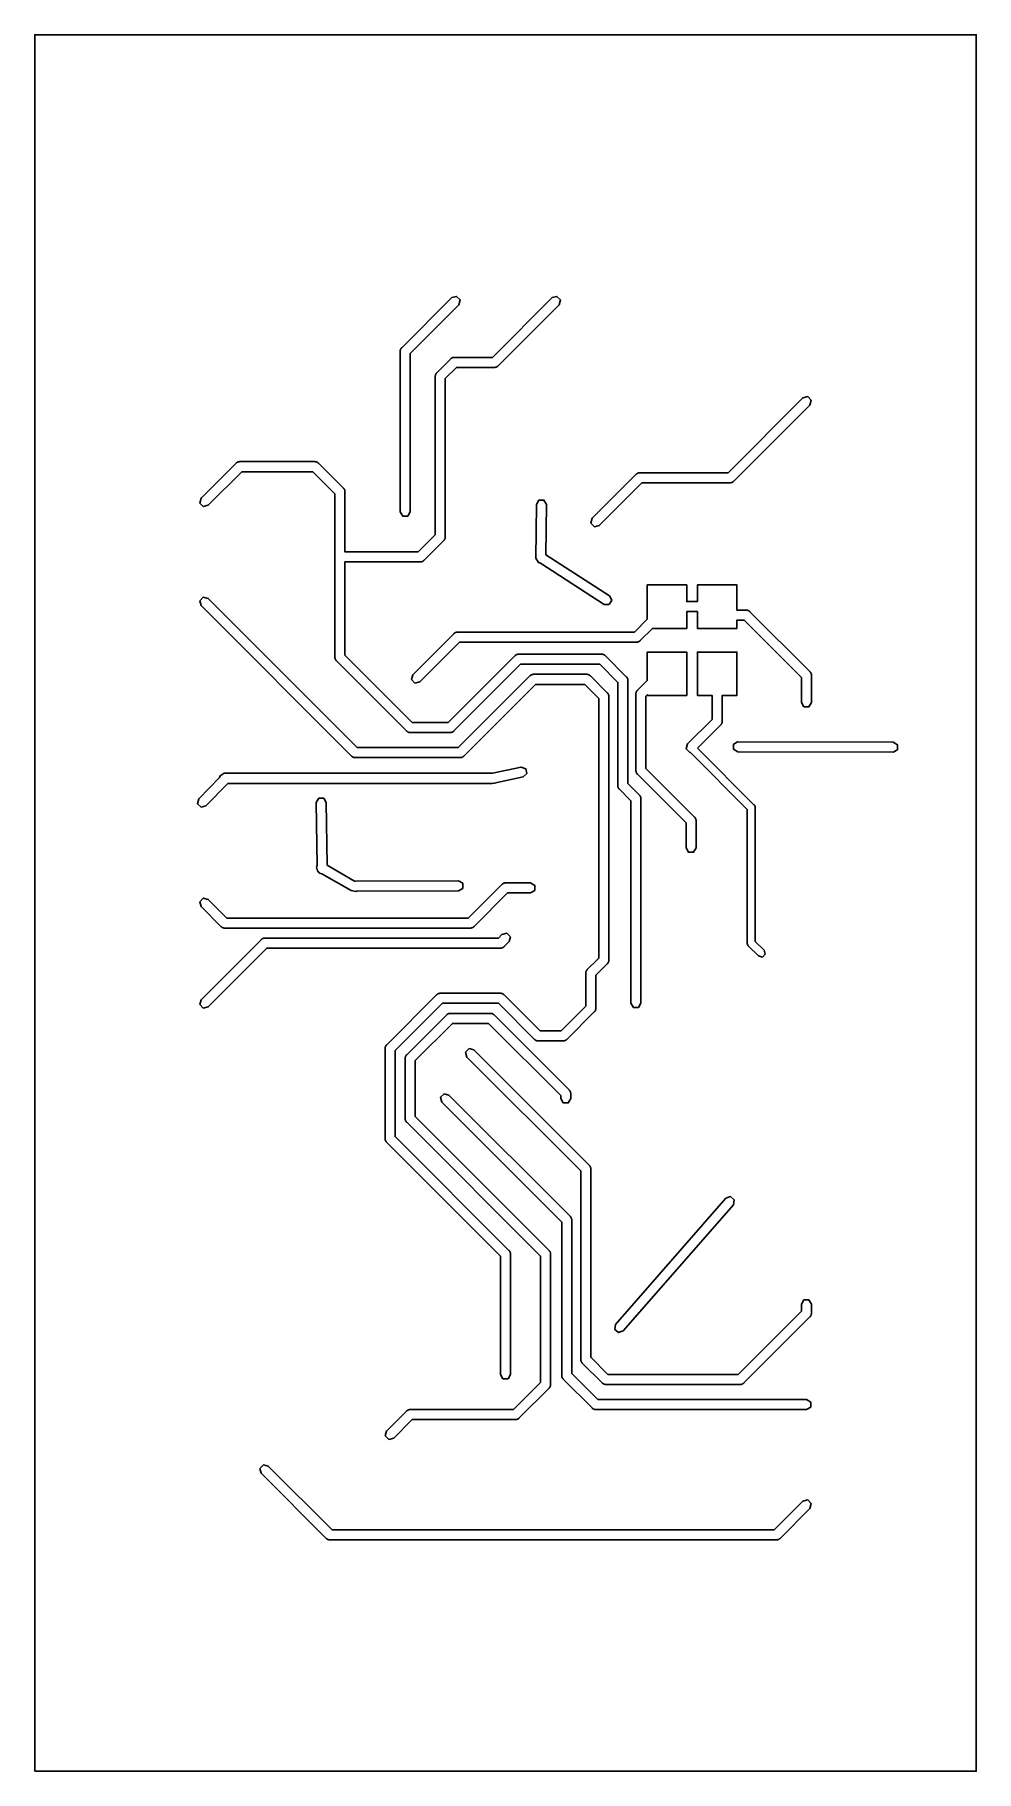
# Model space of a CAD drawing. Extents: x -11.9 to 11.9, y -22 to 22.
import ezdxf

# ---------------------------------------------------------------- set-up
doc = ezdxf.new("R2010")
doc.units = 0
doc.layers.add('BOTTOM_-_WELDED', color=7, linetype='CONTINUOUS')

msp = doc.modelspace()

# ---------------------------------------------------------------- linework, layer by layer
at = {"layer": 'BOTTOM_-_WELDED', "color": 250}
msp.add_lwpolyline([(-11.9199, -21.9873), (11.9199, -21.9873), (11.9199, 21.9873), (-11.9199, 21.9873), (-11.9199, -21.9873)], close=True, dxfattribs=at)
at = {"layer": 'BOTTOM_-_WELDED', "color": 132}
for points in [[(-1.3879, 13.7776), (-1.738, 13.4275), (-1.7395, 13.4261), (-1.7408, 13.4248), (-1.741, 13.4246), (-1.7423, 13.4233), (-1.7425, 13.4231), (-1.7438, 13.4217), (-1.7439, 13.4216), (-1.7452, 13.4202), (-1.7453, 13.4201), (-1.7466, 13.4186), (-1.748, 13.417), (-1.7493, 13.4154), (-1.7506, 13.4138), (-1.7519, 13.4122), (-1.7519, 13.4121), (-1.7531, 13.4105), (-1.7532, 13.4104), (-1.7543, 13.4089), (-1.7544, 13.4088), (-1.7555, 13.4072), (-1.7556, 13.407), (-1.7566, 13.4055), (-1.7568, 13.4053), (-1.7578, 13.4038), (-1.7579, 13.4036), (-1.7589, 13.402), (-1.759, 13.4018), (-1.7599, 13.4003), (-1.7601, 13.4), (-1.761, 13.3985), (-1.7611, 13.3983), (-1.762, 13.3967), (-1.7621, 13.3965), (-1.763, 13.3949), (-1.7631, 13.3946), (-1.7639, 13.3931), (-1.7641, 13.3928), (-1.7649, 13.3913), (-1.765, 13.391), (-1.7658, 13.3894), (-1.7659, 13.3891), (-1.7666, 13.3875), (-1.7668, 13.3872), (-1.7675, 13.3857), (-1.7676, 13.3853), (-1.7683, 13.3838), (-1.7684, 13.3834), (-1.769, 13.3819), (-1.7692, 13.3815), (-1.7698, 13.3799), (-1.7699, 13.3796), (-1.7705, 13.378), (-1.7706, 13.3777), (-1.7712, 13.3761), (-1.7713, 13.3757), (-1.7718, 13.3741), (-1.7719, 13.3738), (-1.7725, 13.3721), (-1.7725, 13.3718), (-1.773, 13.3701), (-1.7731, 13.3699), (-1.7736, 13.3681), (-1.7737, 13.3679), (-1.7741, 13.3661), (-1.7742, 13.3659), (-1.7746, 13.3641), (-1.7747, 13.3639), (-1.7751, 13.3621), (-1.7751, 13.3619), (-1.7755, 13.3601), (-1.7755, 13.3599), (-1.7759, 13.358), (-1.7759, 13.3578), (-1.7763, 13.356), (-1.7763, 13.3558), (-1.7766, 13.3539), (-1.7766, 13.3538), (-1.7769, 13.3518), (-1.7771, 13.3498), (-1.7772, 13.3497), (-1.7774, 13.3477), (-1.7776, 13.3456), (-1.7777, 13.3435), (-1.7778, 13.3415), (-1.7778, 13.3414), (-1.7779, 13.3394), (-1.7779, 13.3392), (-1.778, 13.3373), (-1.778, 13.3371), (-1.778, 13.3353), (-1.778, 13.335), (-1.778, 13.3332), (-1.778, 13.3311), (-1.778, 9.3236), (-2.2116, 8.89), (-4.064, 8.89), (-4.064, 10.4101), (-4.064, 10.4122), (-4.064, 10.414), (-4.064, 10.4143), (-4.064, 10.4161), (-4.064, 10.4163), (-4.0641, 10.4182), (-4.0641, 10.4184), (-4.0642, 10.4204), (-4.0642, 10.4205), (-4.0643, 10.4225), (-4.0644, 10.4246), (-4.0646, 10.4267), (-4.0648, 10.4287), (-4.0649, 10.4288), (-4.0651, 10.4308), (-4.0654, 10.4328), (-4.0654, 10.4329), (-4.0657, 10.4348), (-4.0657, 10.435), (-4.0661, 10.4368), (-4.0661, 10.437), (-4.0665, 10.4389), (-4.0665, 10.4391), (-4.0669, 10.4409), (-4.0669, 10.4411), (-4.0673, 10.4429), (-4.0674, 10.4431), (-4.0678, 10.4449), (-4.0679, 10.4451), (-4.0683, 10.4469), (-4.0684, 10.4471), (-4.0689, 10.4489), (-4.069, 10.4491), (-4.0695, 10.4508), (-4.0695, 10.4511), (-4.0701, 10.4528), (-4.0702, 10.4531), (-4.0707, 10.4547), (-4.0708, 10.4551), (-4.0714, 10.4567), (-4.0715, 10.457), (-4.0721, 10.4586), (-4.0722, 10.4589), (-4.0728, 10.4605), (-4.073, 10.4609), (-4.0736, 10.4624), (-4.0737, 10.4628), (-4.0744, 10.4643), (-4.0745, 10.4647), (-4.0752, 10.4662), (-4.0754, 10.4665), (-4.0761, 10.4681), (-4.0762, 10.4684), (-4.077, 10.47), (-4.0771, 10.4703), (-4.0779, 10.4718), (-4.0781, 10.4721), (-4.0789, 10.4736), (-4.079, 10.4739), (-4.0799, 10.4755), (-4.08, 10.4757), (-4.0809, 10.4773), (-4.081, 10.4775), (-4.0819, 10.479), (-4.0821, 10.4793), (-4.083, 10.4808), (-4.0831, 10.481), (-4.0841, 10.4826), (-4.0842, 10.4828), (-4.0852, 10.4843), (-4.0854, 10.4845), (-4.0864, 10.486), (-4.0865, 10.4862), (-4.0876, 10.4878), (-4.0877, 10.4879), (-4.0888, 10.4894), (-4.0889, 10.4895), (-4.0901, 10.4911), (-4.0901, 10.4912), (-4.0914, 10.4928), (-4.0927, 10.4944), (-4.094, 10.496), (-4.0954, 10.4976), (-4.0967, 10.4991), (-4.0968, 10.4992), (-4.0981, 10.5006), (-4.0982, 10.5007), (-4.0995, 10.5021), (-4.0997, 10.5023), (-4.101, 10.5036), (-4.1012, 10.5038), (-4.1025, 10.5051), (-4.104, 10.5065), (-4.7335, 11.136), (-4.7349, 11.1375), (-4.7362, 11.1388), (-4.7364, 11.139), (-4.7377, 11.1403), (-4.7379, 11.1405), (-4.7393, 11.1418), (-4.7394, 11.1419), (-4.7408, 11.1432), (-4.7409, 11.1433), (-4.7424, 11.1446), (-4.744, 11.146), (-4.7456, 11.1473), (-4.7472, 11.1486), (-4.7488, 11.1499), (-4.7489, 11.1499), (-4.7505, 11.1511), (-4.7506, 11.1512), (-4.7521, 11.1523), (-4.7522, 11.1524), (-4.7538, 11.1535), (-4.754, 11.1536), (-4.7555, 11.1546), (-4.7557, 11.1548), (-4.7572, 11.1558), (-4.7574, 11.1559), (-4.759, 11.1569), (-4.7592, 11.157), (-4.7607, 11.1579), (-4.761, 11.1581), (-4.7625, 11.159), (-4.7627, 11.1591), (-4.7643, 11.16), (-4.7645, 11.1601), (-4.7661, 11.161), (-4.7664, 11.1611), (-4.7679, 11.1619), (-4.7682, 11.1621), (-4.7697, 11.1629), (-4.77, 11.163), (-4.7716, 11.1638), (-4.7719, 11.1639), (-4.7735, 11.1646), (-4.7738, 11.1648), (-4.7753, 11.1655), (-4.7757, 11.1656), (-4.7772, 11.1663), (-4.7776, 11.1664), (-4.7791, 11.167), (-4.7795, 11.1672), (-4.7811, 11.1678), (-4.7814, 11.1679), (-4.783, 11.1685), (-4.7833, 11.1686), (-4.7849, 11.1692), (-4.7853, 11.1693), (-4.7869, 11.1698), (-4.7872, 11.1699), (-4.7889, 11.1705), (-4.7892, 11.1705), (-4.7909, 11.171), (-4.7911, 11.1711), (-4.7929, 11.1716), (-4.7931, 11.1717), (-4.7949, 11.1721), (-4.7951, 11.1722), (-4.7969, 11.1726), (-4.7971, 11.1727), (-4.7989, 11.1731), (-4.7991, 11.1731), (-4.8009, 11.1735), (-4.8011, 11.1735), (-4.803, 11.1739), (-4.8032, 11.1739), (-4.805, 11.1743), (-4.8052, 11.1743), (-4.8071, 11.1746), (-4.8072, 11.1746), (-4.8092, 11.1749), (-4.8112, 11.1751), (-4.8113, 11.1752), (-4.8133, 11.1754), (-4.8154, 11.1756), (-4.8175, 11.1757), (-4.8195, 11.1758), (-4.8196, 11.1758), (-4.8216, 11.1759), (-4.8218, 11.1759), (-4.8237, 11.176), (-4.8239, 11.176), (-4.8257, 11.176), (-4.826, 11.176), (-4.8278, 11.176), (-4.8299, 11.176), (-6.7271, 11.176), (-6.7292, 11.176), (-6.731, 11.176), (-6.7313, 11.176), (-6.7331, 11.176), (-6.7333, 11.176), (-6.7352, 11.1759), (-6.7354, 11.1759), (-6.7374, 11.1758), (-6.7375, 11.1758), (-6.7395, 11.1757), (-6.7416, 11.1756), (-6.7437, 11.1754), (-6.7457, 11.1752), (-6.7458, 11.1751), (-6.7478, 11.1749), (-6.7498, 11.1746), (-6.7499, 11.1746), (-6.7518, 11.1743), (-6.752, 11.1743), (-6.7538, 11.1739), (-6.754, 11.1739), (-6.7559, 11.1735), (-6.7561, 11.1735), (-6.7579, 11.1731), (-6.7581, 11.1731), (-6.7599, 11.1727), (-6.7601, 11.1726), (-6.7619, 11.1722), (-6.7621, 11.1721), (-6.7639, 11.1717), (-6.7641, 11.1716), (-6.7659, 11.1711), (-6.7661, 11.171), (-6.7678, 11.1705), (-6.7681, 11.1705), (-6.7698, 11.1699), (-6.7701, 11.1698), (-6.7717, 11.1693), (-6.7721, 11.1692), (-6.7737, 11.1686), (-6.774, 11.1685), (-6.7756, 11.1679), (-6.7759, 11.1678), (-6.7775, 11.1672), (-6.7779, 11.167), (-6.7794, 11.1664), (-6.7798, 11.1663), (-6.7813, 11.1656), (-6.7817, 11.1655), (-6.7832, 11.1648), (-6.7835, 11.1646), (-6.7851, 11.1639), (-6.7854, 11.1638), (-6.787, 11.163), (-6.7873, 11.1629), (-6.7888, 11.1621), (-6.7891, 11.1619), (-6.7906, 11.1611), (-6.7909, 11.161), (-6.7925, 11.1601), (-6.7927, 11.16), (-6.7943, 11.1591), (-6.7945, 11.159), (-6.796, 11.1581), (-6.7963, 11.1579), (-6.7978, 11.157), (-6.798, 11.1569), (-6.7996, 11.1559), (-6.7998, 11.1558), (-6.8013, 11.1548), (-6.8015, 11.1546), (-6.803, 11.1536), (-6.8032, 11.1535), (-6.8048, 11.1524), (-6.8049, 11.1523), (-6.8064, 11.1512), (-6.8065, 11.1511), (-6.8081, 11.1499), (-6.8082, 11.1499), (-6.8098, 11.1486), (-6.8114, 11.1473), (-6.813, 11.146), (-6.8146, 11.1446), (-6.8161, 11.1433), (-6.8162, 11.1432), (-6.8176, 11.1419), (-6.8177, 11.1418), (-6.8191, 11.1405), (-6.8193, 11.1403), (-6.8206, 11.139), (-6.8208, 11.1388), (-6.8221, 11.1375), (-6.8235, 11.136), (-7.7098, 10.2498), (-7.7427, 10.1271), (-7.6529, 10.0373), (-7.5302, 10.0702), (-6.6784, 10.922), (-4.8786, 10.922), (-4.318, 10.3614), (-4.318, 8.7671), (-4.318, 8.7651), (-4.318, 8.763), (-4.318, 8.7609), (-4.318, 8.7589), (-4.318, 6.2269), (-4.318, 6.2248), (-4.318, 6.223), (-4.318, 6.2227), (-4.318, 6.2209), (-4.318, 6.2207), (-4.3179, 6.2188), (-4.3179, 6.2186), (-4.3178, 6.2166), (-4.3178, 6.2165), (-4.3177, 6.2145), (-4.3176, 6.2124), (-4.3174, 6.2103), (-4.3172, 6.2083), (-4.3171, 6.2082), (-4.3169, 6.2062), (-4.3166, 6.2042), (-4.3166, 6.2041), (-4.3163, 6.2022), (-4.3163, 6.202), (-4.3159, 6.2002), (-4.3159, 6.2), (-4.3155, 6.1981), (-4.3155, 6.1979), (-4.3151, 6.1961), (-4.3151, 6.1959), (-4.3147, 6.1941), (-4.3146, 6.1939), (-4.3142, 6.1921), (-4.3141, 6.1919), (-4.3137, 6.1901), (-4.3136, 6.1899), (-4.3131, 6.1881), (-4.313, 6.1879), (-4.3125, 6.1862), (-4.3125, 6.1859), (-4.3119, 6.1842), (-4.3118, 6.1839), (-4.3113, 6.1823), (-4.3112, 6.1819), (-4.3106, 6.1803), (-4.3105, 6.18), (-4.3099, 6.1784), (-4.3098, 6.1781), (-4.3092, 6.1765), (-4.309, 6.1761), (-4.3084, 6.1746), (-4.3083, 6.1742), (-4.3076, 6.1727), (-4.3075, 6.1723), (-4.3068, 6.1708), (-4.3066, 6.1705), (-4.3059, 6.1689), (-4.3058, 6.1686), (-4.305, 6.167), (-4.3049, 6.1667), (-4.3041, 6.1652), (-4.3039, 6.1649), (-4.3031, 6.1634), (-4.303, 6.1631), (-4.3021, 6.1615), (-4.302, 6.1613), (-4.3011, 6.1597), (-4.301, 6.1595), (-4.3001, 6.158), (-4.2999, 6.1577), (-4.299, 6.1562), (-4.2989, 6.156), (-4.2979, 6.1544), (-4.2978, 6.1542), (-4.2968, 6.1527), (-4.2966, 6.1525), (-4.2956, 6.151), (-4.2955, 6.1508), (-4.2944, 6.1492), (-4.2943, 6.1491), (-4.2932, 6.1476), (-4.2931, 6.1475), (-4.2919, 6.1459), (-4.2919, 6.1458), (-4.2906, 6.1442), (-4.2893, 6.1426), (-4.288, 6.141), (-4.2866, 6.1394), (-4.2853, 6.1379), (-4.2852, 6.1378), (-4.2839, 6.1364), (-4.2838, 6.1363), (-4.2825, 6.1349), (-4.2823, 6.1347), (-4.281, 6.1334), (-4.2808, 6.1332), (-4.2795, 6.1319), (-4.278, 6.1305), (-2.5055, 4.358), (-2.5041, 4.3565), (-2.5028, 4.3552), (-2.5026, 4.355), (-2.5013, 4.3537), (-2.5011, 4.3535), (-2.4997, 4.3522), (-2.4996, 4.3521), (-2.4982, 4.3508), (-2.4981, 4.3507), (-2.4966, 4.3494), (-2.495, 4.348), (-2.4934, 4.3467), (-2.4918, 4.3454), (-2.4902, 4.3441), (-2.4901, 4.3441), (-2.4885, 4.3429), (-2.4884, 4.3428), (-2.4869, 4.3417), (-2.4868, 4.3416), (-2.4852, 4.3405), (-2.485, 4.3404), (-2.4835, 4.3394), (-2.4833, 4.3392), (-2.4818, 4.3382), (-2.4816, 4.3381), (-2.48, 4.3371), (-2.4798, 4.337), (-2.4783, 4.3361), (-2.478, 4.3359), (-2.4765, 4.335), (-2.4763, 4.3349), (-2.4747, 4.334), (-2.4745, 4.3339), (-2.4729, 4.333), (-2.4726, 4.3329), (-2.4711, 4.3321), (-2.4708, 4.3319), (-2.4693, 4.3311), (-2.469, 4.331), (-2.4674, 4.3302), (-2.4671, 4.3301), (-2.4655, 4.3294), (-2.4652, 4.3292), (-2.4637, 4.3285), (-2.4633, 4.3284), (-2.4618, 4.3277), (-2.4614, 4.3276), (-2.4599, 4.327), (-2.4595, 4.3268), (-2.4579, 4.3262), (-2.4576, 4.3261), (-2.456, 4.3255), (-2.4557, 4.3254), (-2.4541, 4.3248), (-2.4537, 4.3247), (-2.4521, 4.3242), (-2.4518, 4.3241), (-2.4501, 4.3235), (-2.4498, 4.3235), (-2.4481, 4.323), (-2.4479, 4.3229), (-2.4461, 4.3224), (-2.4459, 4.3223), (-2.4441, 4.3219), (-2.4439, 4.3218), (-2.4421, 4.3214), (-2.4419, 4.3213), (-2.4401, 4.3209), (-2.4399, 4.3209), (-2.4381, 4.3205), (-2.4379, 4.3205), (-2.436, 4.3201), (-2.4358, 4.3201), (-2.434, 4.3197), (-2.4338, 4.3197), (-2.4319, 4.3194), (-2.4318, 4.3194), (-2.4298, 4.3191), (-2.4278, 4.3189), (-2.4277, 4.3188), (-2.4257, 4.3186), (-2.4236, 4.3184), (-2.4215, 4.3183), (-2.4195, 4.3182), (-2.4194, 4.3182), (-2.4174, 4.3181), (-2.4172, 4.3181), (-2.4153, 4.318), (-2.4151, 4.318), (-2.4133, 4.318), (-2.413, 4.318), (-2.4112, 4.318), (-2.4091, 4.318), (-1.4009, 4.318), (-1.3988, 4.318), (-1.397, 4.318), (-1.3967, 4.318), (-1.3949, 4.318), (-1.3947, 4.318), (-1.3928, 4.3181), (-1.3926, 4.3181), (-1.3906, 4.3182), (-1.3905, 4.3182), (-1.3885, 4.3183), (-1.3864, 4.3184), (-1.3843, 4.3186), (-1.3823, 4.3188), (-1.3822, 4.3189), (-1.3802, 4.3191), (-1.3782, 4.3194), (-1.3781, 4.3194), (-1.3762, 4.3197), (-1.376, 4.3197), (-1.3742, 4.3201), (-1.374, 4.3201), (-1.3721, 4.3205), (-1.3719, 4.3205), (-1.3701, 4.3209), (-1.3699, 4.3209), (-1.3681, 4.3213), (-1.3679, 4.3214), (-1.3661, 4.3218), (-1.3659, 4.3219), (-1.3641, 4.3223), (-1.3639, 4.3224), (-1.3621, 4.3229), (-1.3619, 4.323), (-1.3602, 4.3235), (-1.3599, 4.3235), (-1.3582, 4.3241), (-1.3579, 4.3242), (-1.3563, 4.3247), (-1.3559, 4.3248), (-1.3543, 4.3254), (-1.354, 4.3255), (-1.3524, 4.3261), (-1.3521, 4.3262), (-1.3505, 4.3268), (-1.3501, 4.327), (-1.3486, 4.3276), (-1.3482, 4.3277), (-1.3467, 4.3284), (-1.3463, 4.3285), (-1.3448, 4.3292), (-1.3445, 4.3294), (-1.3429, 4.3301), (-1.3426, 4.3302), (-1.341, 4.331), (-1.3407, 4.3311), (-1.3392, 4.3319), (-1.3389, 4.3321), (-1.3374, 4.3329), (-1.3371, 4.333), (-1.3355, 4.3339), (-1.3353, 4.334), (-1.3337, 4.3349), (-1.3335, 4.335), (-1.332, 4.3359), (-1.3317, 4.3361), (-1.3302, 4.337), (-1.33, 4.3371), (-1.3284, 4.3381), (-1.3282, 4.3382), (-1.3267, 4.3392), (-1.3265, 4.3394), (-1.325, 4.3404), (-1.3248, 4.3405), (-1.3232, 4.3416), (-1.3231, 4.3417), (-1.3216, 4.3428), (-1.3215, 4.3429), (-1.3199, 4.3441), (-1.3198, 4.3441), (-1.3182, 4.3454), (-1.3166, 4.3467), (-1.315, 4.348), (-1.3134, 4.3494), (-1.3119, 4.3507), (-1.3118, 4.3508), (-1.3104, 4.3521), (-1.3103, 4.3522), (-1.3089, 4.3535), (-1.3087, 4.3537), (-1.3074, 4.355), (-1.3072, 4.3552), (-1.3059, 4.3565), (-1.3045, 4.358), (0.3828, 6.0452), (2.3858, 6.0452), (2.8448, 5.5862), (2.8448, 2.9757), (2.8448, 2.9736), (2.8448, 2.9718), (2.8448, 2.9715), (2.8448, 2.9697), (2.8448, 2.9695), (2.8449, 2.9676), (2.8449, 2.9674), (2.845, 2.9654), (2.845, 2.9653), (2.8451, 2.9633), (2.8452, 2.9612), (2.8454, 2.9591), (2.8456, 2.9571), (2.8457, 2.957), (2.8459, 2.955), (2.8462, 2.953), (2.8462, 2.9529), (2.8465, 2.951), (2.8465, 2.9508), (2.8469, 2.949), (2.8469, 2.9488), (2.8473, 2.9469), (2.8473, 2.9467), (2.8477, 2.9449), (2.8477, 2.9447), (2.8481, 2.9429), (2.8482, 2.9427), (2.8486, 2.9409), (2.8487, 2.9407), (2.8491, 2.9389), (2.8492, 2.9387), (2.8497, 2.9369), (2.8498, 2.9367), (2.8503, 2.935), (2.8503, 2.9347), (2.8509, 2.933), (2.851, 2.9327), (2.8515, 2.9311), (2.8516, 2.9307), (2.8522, 2.9291), (2.8523, 2.9288), (2.8529, 2.9272), (2.853, 2.9269), (2.8536, 2.9253), (2.8538, 2.9249), (2.8544, 2.9234), (2.8545, 2.923), (2.8552, 2.9215), (2.8553, 2.9211), (2.856, 2.9196), (2.8562, 2.9193), (2.8569, 2.9177), (2.857, 2.9174), (2.8578, 2.9158), (2.8579, 2.9155), (2.8587, 2.914), (2.8589, 2.9137), (2.8597, 2.9122), (2.8598, 2.9119), (2.8607, 2.9103), (2.8608, 2.9101), (2.8617, 2.9085), (2.8618, 2.9083), (2.8627, 2.9068), (2.8629, 2.9065), (2.8638, 2.905), (2.8639, 2.9048), (2.8649, 2.9032), (2.865, 2.903), (2.866, 2.9015), (2.8662, 2.9013), (2.8672, 2.8998), (2.8673, 2.8996), (2.8684, 2.898), (2.8685, 2.8979), (2.8696, 2.8964), (2.8697, 2.8963), (2.8709, 2.8947), (2.8709, 2.8946), (2.8722, 2.893), (2.8735, 2.8914), (2.8748, 2.8898), (2.8762, 2.8882), (2.8775, 2.8867), (2.8776, 2.8866), (2.8789, 2.8852), (2.879, 2.8851), (2.8803, 2.8837), (2.8805, 2.8835), (2.8818, 2.8822), (2.882, 2.882), (2.8833, 2.8807), (2.8848, 2.8793), (3.175, 2.589), (3.175, -2.54), (3.2385, -2.65), (3.3655, -2.65), (3.429, -2.54), (3.429, 2.6377), (3.429, 2.6416), (3.429, 2.6419), (3.429, 2.6437), (3.429, 2.6439), (3.4289, 2.6458), (3.4289, 2.646), (3.4288, 2.648), (3.4288, 2.6481), (3.4287, 2.6501), (3.4286, 2.6522), (3.4284, 2.6543), (3.4282, 2.6563), (3.4281, 2.6564), (3.4279, 2.6584), (3.4276, 2.6604), (3.4276, 2.6605), (3.4273, 2.6624), (3.4273, 2.6626), (3.4269, 2.6644), (3.4269, 2.6646), (3.4265, 2.6665), (3.4265, 2.6667), (3.4261, 2.6685), (3.4261, 2.6687), (3.4257, 2.6705), (3.4256, 2.6707), (3.4252, 2.6725), (3.4251, 2.6727), (3.4247, 2.6745), (3.4246, 2.6747), (3.4241, 2.6765), (3.424, 2.6767), (3.4235, 2.6784), (3.4235, 2.6787), (3.4229, 2.6804), (3.4228, 2.6807), (3.4223, 2.6823), (3.4222, 2.6827), (3.4216, 2.6843), (3.4215, 2.6846), (3.4209, 2.6862), (3.4208, 2.6865), (3.4202, 2.6881), (3.42, 2.6885), (3.4194, 2.69), (3.4193, 2.6904), (3.4186, 2.6919), (3.4185, 2.6923), (3.4178, 2.6938), (3.4176, 2.6941), (3.4169, 2.6957), (3.4168, 2.696), (3.416, 2.6976), (3.4159, 2.6979), (3.4151, 2.6994), (3.4149, 2.6997), (3.4141, 2.7012), (3.414, 2.7015), (3.4131, 2.7031), (3.413, 2.7033), (3.4121, 2.7049), (3.412, 2.7051), (3.4111, 2.7066), (3.4109, 2.7069), (3.41, 2.7084), (3.4099, 2.7086), (3.4089, 2.7102), (3.4088, 2.7104), (3.4078, 2.7119), (3.4076, 2.7121), (3.4066, 2.7136), (3.4065, 2.7138), (3.4054, 2.7154), (3.4053, 2.7155), (3.4042, 2.717), (3.4041, 2.7171), (3.4029, 2.7187), (3.4029, 2.7188), (3.4016, 2.7204), (3.4003, 2.722), (3.399, 2.7236), (3.3976, 2.7252), (3.3963, 2.7267), (3.3962, 2.7268), (3.3949, 2.7282), (3.3948, 2.7283), (3.3935, 2.7297), (3.3933, 2.7299), (3.392, 2.7312), (3.3918, 2.7314), (3.3905, 2.7327), (3.389, 2.7341), (3.0988, 3.0244), (3.0988, 5.6349), (3.0988, 5.637), (3.0988, 5.6388), (3.0988, 5.6391), (3.0988, 5.6409), (3.0988, 5.6411), (3.0987, 5.643), (3.0987, 5.6432), (3.0986, 5.6452), (3.0986, 5.6453), (3.0985, 5.6473), (3.0984, 5.6494), (3.0982, 5.6515), (3.098, 5.6535), (3.0979, 5.6536), (3.0977, 5.6556), (3.0974, 5.6576), (3.0974, 5.6577), (3.0971, 5.6596), (3.0971, 5.6598), (3.0967, 5.6616), (3.0967, 5.6618), (3.0963, 5.6637), (3.0963, 5.6639), (3.0959, 5.6657), (3.0959, 5.6659), (3.0955, 5.6677), (3.0954, 5.6679), (3.095, 5.6697), (3.0949, 5.6699), (3.0945, 5.6717), (3.0944, 5.6719), (3.0939, 5.6737), (3.0938, 5.6739), (3.0933, 5.6756), (3.0933, 5.6759), (3.0927, 5.6776), (3.0926, 5.6779), (3.0921, 5.6795), (3.092, 5.6799), (3.0914, 5.6815), (3.0913, 5.6818), (3.0907, 5.6834), (3.0906, 5.6837), (3.09, 5.6853), (3.0898, 5.6857), (3.0892, 5.6872), (3.0891, 5.6876), (3.0884, 5.6891), (3.0883, 5.6895), (3.0876, 5.691), (3.0874, 5.6913), (3.0867, 5.6929), (3.0866, 5.6932), (3.0858, 5.6948), (3.0857, 5.6951), (3.0849, 5.6966), (3.0847, 5.6969), (3.0839, 5.6984), (3.0838, 5.6987), (3.0829, 5.7003), (3.0828, 5.7005), (3.0819, 5.7021), (3.0818, 5.7023), (3.0809, 5.7038), (3.0807, 5.7041), (3.0798, 5.7056), (3.0797, 5.7058), (3.0787, 5.7074), (3.0786, 5.7076), (3.0776, 5.7091), (3.0774, 5.7093), (3.0764, 5.7108), (3.0763, 5.711), (3.0752, 5.7126), (3.0751, 5.7127), (3.074, 5.7142), (3.0739, 5.7143), (3.0727, 5.7159), (3.0727, 5.716), (3.0714, 5.7176), (3.0701, 5.7192), (3.0688, 5.7208), (3.0674, 5.7224), (3.0661, 5.7239), (3.066, 5.724), (3.0647, 5.7254), (3.0646, 5.7255), (3.0633, 5.7269), (3.0631, 5.7271), (3.0618, 5.7284), (3.0616, 5.7286), (3.0603, 5.7299), (3.0588, 5.7313), (2.5309, 6.2592), (2.5295, 6.2607), (2.5282, 6.262), (2.528, 6.2622), (2.5267, 6.2635), (2.5265, 6.2637), (2.5251, 6.265), (2.525, 6.2651), (2.5236, 6.2664), (2.5235, 6.2665), (2.522, 6.2678), (2.5204, 6.2692), (2.5188, 6.2705), (2.5172, 6.2718), (2.5156, 6.2731), (2.5155, 6.2731), (2.5139, 6.2743), (2.5138, 6.2744), (2.5123, 6.2755), (2.5122, 6.2756), (2.5106, 6.2767), (2.5104, 6.2768), (2.5089, 6.2778), (2.5087, 6.278), (2.5072, 6.279), (2.507, 6.2791), (2.5054, 6.2801), (2.5052, 6.2802), (2.5037, 6.2811), (2.5034, 6.2813), (2.5019, 6.2822), (2.5017, 6.2823), (2.5001, 6.2832), (2.4999, 6.2833), (2.4983, 6.2842), (2.498, 6.2843), (2.4965, 6.2851), (2.4962, 6.2853), (2.4947, 6.2861), (2.4944, 6.2862), (2.4928, 6.287), (2.4925, 6.2871), (2.4909, 6.2878), (2.4906, 6.288), (2.4891, 6.2887), (2.4887, 6.2888), (2.4872, 6.2895), (2.4868, 6.2896), (2.4853, 6.2902), (2.4849, 6.2904), (2.4833, 6.291), (2.483, 6.2911), (2.4814, 6.2917), (2.4811, 6.2918), (2.4795, 6.2924), (2.4791, 6.2925), (2.4775, 6.293), (2.4772, 6.2931), (2.4755, 6.2937), (2.4752, 6.2937), (2.4735, 6.2942), (2.4733, 6.2943), (2.4715, 6.2948), (2.4713, 6.2949), (2.4695, 6.2953), (2.4693, 6.2954), (2.4675, 6.2958), (2.4673, 6.2959), (2.4655, 6.2963), (2.4653, 6.2963), (2.4635, 6.2967), (2.4633, 6.2967), (2.4614, 6.2971), (2.4612, 6.2971), (2.4594, 6.2975), (2.4592, 6.2975), (2.4573, 6.2978), (2.4572, 6.2978), (2.4552, 6.2981), (2.4532, 6.2983), (2.4531, 6.2984), (2.4511, 6.2986), (2.449, 6.2988), (2.4469, 6.2989), (2.4449, 6.299), (2.4448, 6.299), (2.4428, 6.2991), (2.4426, 6.2991), (2.4407, 6.2992), (2.4405, 6.2992), (2.4387, 6.2992), (2.4384, 6.2992), (2.4366, 6.2992), (2.4345, 6.2992), (0.3341, 6.2992), (0.332, 6.2992), (0.3302, 6.2992), (0.3299, 6.2992), (0.3281, 6.2992), (0.3279, 6.2992), (0.326, 6.2991), (0.3258, 6.2991), (0.3238, 6.299), (0.3237, 6.299), (0.3217, 6.2989), (0.3196, 6.2988), (0.3175, 6.2986), (0.3155, 6.2984), (0.3154, 6.2983), (0.3134, 6.2981), (0.3114, 6.2978), (0.3113, 6.2978), (0.3094, 6.2975), (0.3092, 6.2975), (0.3074, 6.2971), (0.3072, 6.2971), (0.3053, 6.2967), (0.3051, 6.2967), (0.3033, 6.2963), (0.3031, 6.2963), (0.3013, 6.2959), (0.3011, 6.2958), (0.2993, 6.2954), (0.2991, 6.2953), (0.2973, 6.2949), (0.2971, 6.2948), (0.2953, 6.2943), (0.2951, 6.2942), (0.2934, 6.2937), (0.2931, 6.2937), (0.2914, 6.2931), (0.2911, 6.293), (0.2895, 6.2925), (0.2891, 6.2924), (0.2875, 6.2918), (0.2872, 6.2917), (0.2856, 6.2911), (0.2853, 6.291), (0.2837, 6.2904), (0.2833, 6.2902), (0.2818, 6.2896), (0.2814, 6.2895), (0.2799, 6.2888), (0.2795, 6.2887), (0.278, 6.288), (0.2777, 6.2878), (0.2761, 6.2871), (0.2758, 6.287), (0.2742, 6.2862), (0.2739, 6.2861), (0.2724, 6.2853), (0.2721, 6.2851), (0.2706, 6.2843), (0.2703, 6.2842), (0.2687, 6.2833), (0.2685, 6.2832), (0.2669, 6.2823), (0.2667, 6.2822), (0.2652, 6.2813), (0.2649, 6.2811), (0.2634, 6.2802), (0.2632, 6.2801), (0.2616, 6.2791), (0.2614, 6.279), (0.2599, 6.278), (0.2597, 6.2778), (0.2582, 6.2768), (0.258, 6.2767), (0.2564, 6.2756), (0.2563, 6.2755), (0.2548, 6.2744), (0.2547, 6.2743), (0.2531, 6.2731), (0.253, 6.2731), (0.2514, 6.2718), (0.2498, 6.2705), (0.2482, 6.2692), (0.2466, 6.2678), (0.2451, 6.2665), (0.245, 6.2664), (0.2436, 6.2651), (0.2435, 6.265), (0.2421, 6.2637), (0.2419, 6.2635), (0.2406, 6.2622), (0.2404, 6.262), (0.2391, 6.2607), (0.2377, 6.2592), (-1.4496, 4.572), (-2.3604, 4.572), (-4.064, 6.2756), (-4.064, 8.636), (-2.1629, 8.636), (-2.1608, 8.636), (-2.159, 8.636), (-2.1587, 8.636), (-2.1569, 8.636), (-2.1567, 8.636), (-2.1548, 8.6361), (-2.1546, 8.6361), (-2.1526, 8.6362), (-2.1525, 8.6362), (-2.1505, 8.6363), (-2.1484, 8.6364), (-2.1463, 8.6366), (-2.1443, 8.6368), (-2.1442, 8.6369), (-2.1422, 8.6371), (-2.1402, 8.6374), (-2.1401, 8.6374), (-2.1382, 8.6377), (-2.138, 8.6377), (-2.1362, 8.6381), (-2.136, 8.6381), (-2.1341, 8.6385), (-2.1339, 8.6385), (-2.1321, 8.6389), (-2.1319, 8.6389), (-2.1301, 8.6393), (-2.1299, 8.6394), (-2.1281, 8.6398), (-2.1279, 8.6399), (-2.1261, 8.6403), (-2.1259, 8.6404), (-2.1241, 8.6409), (-2.1239, 8.641), (-2.1222, 8.6415), (-2.1219, 8.6415), (-2.1202, 8.6421), (-2.1199, 8.6422), (-2.1183, 8.6427), (-2.1179, 8.6428), (-2.1163, 8.6434), (-2.116, 8.6435), (-2.1144, 8.6441), (-2.1141, 8.6442), (-2.1125, 8.6448), (-2.1121, 8.645), (-2.1106, 8.6456), (-2.1102, 8.6457), (-2.1087, 8.6464), (-2.1083, 8.6465), (-2.1068, 8.6472), (-2.1065, 8.6474), (-2.1049, 8.6481), (-2.1046, 8.6482), (-2.103, 8.649), (-2.1027, 8.6491), (-2.1012, 8.6499), (-2.1009, 8.6501), (-2.0994, 8.6509), (-2.0991, 8.651), (-2.0975, 8.6519), (-2.0973, 8.652), (-2.0957, 8.6529), (-2.0955, 8.653), (-2.094, 8.6539), (-2.0937, 8.6541), (-2.0922, 8.655), (-2.092, 8.6551), (-2.0904, 8.6561), (-2.0902, 8.6562), (-2.0887, 8.6572), (-2.0885, 8.6574), (-2.087, 8.6584), (-2.0868, 8.6585), (-2.0852, 8.6596), (-2.0851, 8.6597), (-2.0836, 8.6608), (-2.0835, 8.6609), (-2.0819, 8.6621), (-2.0818, 8.6621), (-2.0802, 8.6634), (-2.0786, 8.6647), (-2.077, 8.666), (-2.0754, 8.6674), (-2.0739, 8.6687), (-2.0738, 8.6688), (-2.0724, 8.6701), (-2.0723, 8.6702), (-2.0709, 8.6715), (-2.0707, 8.6717), (-2.0694, 8.673), (-2.0692, 8.6732), (-2.0679, 8.6745), (-2.0665, 8.676), (-1.564, 9.1785), (-1.5625, 9.1799), (-1.5612, 9.1812), (-1.561, 9.1814), (-1.5597, 9.1827), (-1.5595, 9.1829), (-1.5582, 9.1843), (-1.5581, 9.1844), (-1.5568, 9.1858), (-1.5567, 9.1859), (-1.5554, 9.1874), (-1.554, 9.189), (-1.5527, 9.1906), (-1.5514, 9.1922), (-1.5501, 9.1938), (-1.5501, 9.1939), (-1.5489, 9.1955), (-1.5488, 9.1956), (-1.5477, 9.1971), (-1.5476, 9.1972), (-1.5465, 9.1988), (-1.5464, 9.199), (-1.5454, 9.2005), (-1.5452, 9.2007), (-1.5442, 9.2022), (-1.5441, 9.2024), (-1.5431, 9.204), (-1.543, 9.2042), (-1.5421, 9.2057), (-1.5419, 9.206), (-1.541, 9.2075), (-1.5409, 9.2077), (-1.54, 9.2093), (-1.5399, 9.2095), (-1.539, 9.2111), (-1.5389, 9.2114), (-1.5381, 9.2129), (-1.5379, 9.2132), (-1.5371, 9.2147), (-1.537, 9.215), (-1.5362, 9.2166), (-1.5361, 9.2169), (-1.5354, 9.2185), (-1.5352, 9.2188), (-1.5345, 9.2203), (-1.5344, 9.2207), (-1.5337, 9.2222), (-1.5336, 9.2226), (-1.533, 9.2241), (-1.5328, 9.2245), (-1.5322, 9.2261), (-1.5321, 9.2264), (-1.5315, 9.228), (-1.5314, 9.2283), (-1.5308, 9.2299), (-1.5307, 9.2303), (-1.5302, 9.2319), (-1.5301, 9.2322), (-1.5295, 9.2339), (-1.5295, 9.2342), (-1.529, 9.2359), (-1.5289, 9.2361), (-1.5284, 9.2379), (-1.5283, 9.2381), (-1.5279, 9.2399), (-1.5278, 9.2401), (-1.5274, 9.2419), (-1.5273, 9.2421), (-1.5269, 9.2439), (-1.5269, 9.2441), (-1.5265, 9.2459), (-1.5265, 9.2461), (-1.5261, 9.248), (-1.5261, 9.2482), (-1.5257, 9.25), (-1.5257, 9.2502), (-1.5254, 9.2521), (-1.5254, 9.2522), (-1.5251, 9.2542), (-1.5249, 9.2562), (-1.5248, 9.2563), (-1.5246, 9.2583), (-1.5244, 9.2604), (-1.5243, 9.2625), (-1.5242, 9.2645), (-1.5242, 9.2646), (-1.5241, 9.2666), (-1.5241, 9.2668), (-1.524, 9.2687), (-1.524, 9.2689), (-1.524, 9.2707), (-1.524, 9.271), (-1.524, 9.2728), (-1.524, 9.2749), (-1.524, 13.2824), (-1.2428, 13.5636), (-0.2833, 13.5636), (-0.2812, 13.5636), (-0.2794, 13.5636), (-0.2791, 13.5636), (-0.2773, 13.5636), (-0.2771, 13.5636), (-0.2752, 13.5637), (-0.275, 13.5637), (-0.273, 13.5638), (-0.2729, 13.5638), (-0.2709, 13.5639), (-0.2688, 13.564), (-0.2667, 13.5642), (-0.2647, 13.5644), (-0.2646, 13.5645), (-0.2626, 13.5647), (-0.2606, 13.565), (-0.2605, 13.565), (-0.2586, 13.5653), (-0.2584, 13.5653), (-0.2566, 13.5657), (-0.2564, 13.5657), (-0.2545, 13.5661), (-0.2543, 13.5661), (-0.2525, 13.5665), (-0.2523, 13.5665), (-0.2505, 13.5669), (-0.2503, 13.567), (-0.2485, 13.5674), (-0.2483, 13.5675), (-0.2465, 13.5679), (-0.2463, 13.568), (-0.2445, 13.5685), (-0.2443, 13.5686), (-0.2426, 13.5691), (-0.2423, 13.5691), (-0.2406, 13.5697), (-0.2403, 13.5698), (-0.2387, 13.5703), (-0.2383, 13.5704), (-0.2367, 13.571), (-0.2364, 13.5711), (-0.2348, 13.5717), (-0.2345, 13.5718), (-0.2329, 13.5724), (-0.2325, 13.5726), (-0.231, 13.5732), (-0.2306, 13.5733), (-0.2291, 13.574), (-0.2287, 13.5741), (-0.2272, 13.5748), (-0.2269, 13.575), (-0.2253, 13.5757), (-0.225, 13.5758), (-0.2234, 13.5766), (-0.2231, 13.5767), (-0.2216, 13.5775), (-0.2213, 13.5777), (-0.2198, 13.5785), (-0.2195, 13.5786), (-0.2179, 13.5795), (-0.2177, 13.5796), (-0.2161, 13.5805), (-0.2159, 13.5806), (-0.2144, 13.5815), (-0.2141, 13.5817), (-0.2126, 13.5826), (-0.2124, 13.5827), (-0.2108, 13.5837), (-0.2106, 13.5838), (-0.2091, 13.5848), (-0.2089, 13.585), (-0.2074, 13.586), (-0.2072, 13.5861), (-0.2056, 13.5872), (-0.2055, 13.5873), (-0.204, 13.5884), (-0.2039, 13.5885), (-0.2023, 13.5897), (-0.2022, 13.5897), (-0.2006, 13.591), (-0.199, 13.5923), (-0.1974, 13.5936), (-0.1958, 13.595), (-0.1943, 13.5963), (-0.1942, 13.5964), (-0.1928, 13.5977), (-0.1927, 13.5978), (-0.1913, 13.5991), (-0.1911, 13.5993), (-0.1898, 13.6006), (-0.1896, 13.6008), (-0.1883, 13.6021), (-0.1869, 13.6036), (1.3598, 15.1502), (1.3927, 15.2729), (1.3029, 15.3627), (1.1802, 15.3298), (-0.332, 13.8176), (-1.2915, 13.8176), (-1.2936, 13.8176), (-1.2954, 13.8176), (-1.2957, 13.8176), (-1.2975, 13.8176), (-1.2977, 13.8176), (-1.2996, 13.8175), (-1.2998, 13.8175), (-1.3018, 13.8174), (-1.3019, 13.8174), (-1.3039, 13.8173), (-1.306, 13.8172), (-1.3081, 13.817), (-1.3101, 13.8168), (-1.3102, 13.8167), (-1.3122, 13.8165), (-1.3142, 13.8162), (-1.3143, 13.8162), (-1.3162, 13.8159), (-1.3164, 13.8159), (-1.3182, 13.8155), (-1.3184, 13.8155), (-1.3203, 13.8151), (-1.3205, 13.8151), (-1.3223, 13.8147), (-1.3225, 13.8147), (-1.3243, 13.8143), (-1.3245, 13.8142), (-1.3263, 13.8138), (-1.3265, 13.8137), (-1.3283, 13.8133), (-1.3285, 13.8132), (-1.3303, 13.8127), (-1.3305, 13.8126), (-1.3322, 13.8121), (-1.3325, 13.8121), (-1.3342, 13.8115), (-1.3345, 13.8114), (-1.3361, 13.8109), (-1.3365, 13.8108), (-1.3381, 13.8102), (-1.3384, 13.8101), (-1.34, 13.8095), (-1.3403, 13.8094), (-1.3419, 13.8088), (-1.3423, 13.8086), (-1.3438, 13.808), (-1.3442, 13.8079), (-1.3457, 13.8072), (-1.3461, 13.8071), (-1.3476, 13.8064), (-1.3479, 13.8062), (-1.3495, 13.8055), (-1.3498, 13.8054), (-1.3514, 13.8046), (-1.3517, 13.8045), (-1.3532, 13.8037), (-1.3535, 13.8035), (-1.355, 13.8027), (-1.3553, 13.8026), (-1.3569, 13.8017), (-1.3571, 13.8016), (-1.3587, 13.8007), (-1.3589, 13.8006), (-1.3604, 13.7997), (-1.3607, 13.7995), (-1.3622, 13.7986), (-1.3624, 13.7985), (-1.364, 13.7975), (-1.3642, 13.7974), (-1.3657, 13.7964), (-1.3659, 13.7962), (-1.3674, 13.7952), (-1.3676, 13.7951), (-1.3692, 13.794), (-1.3693, 13.7939), (-1.3708, 13.7928), (-1.3709, 13.7927), (-1.3725, 13.7915), (-1.3726, 13.7915), (-1.3742, 13.7902), (-1.3758, 13.7889), (-1.3774, 13.7876), (-1.379, 13.7862), (-1.3805, 13.7849), (-1.3806, 13.7848), (-1.382, 13.7835), (-1.3821, 13.7834), (-1.3835, 13.7821), (-1.3837, 13.7819), (-1.385, 13.7806), (-1.3852, 13.7804), (-1.3865, 13.7791), (-1.3879, 13.7776)], [(-2.413, 13.9174), (-1.1802, 15.1502), (-1.1473, 15.2729), (-1.2371, 15.3627), (-1.3598, 15.3298), (-2.627, 14.0625), (-2.6285, 14.0611), (-2.6298, 14.0598), (-2.63, 14.0596), (-2.6313, 14.0583), (-2.6315, 14.0581), (-2.6328, 14.0567), (-2.6329, 14.0566), (-2.6342, 14.0552), (-2.6343, 14.0551), (-2.6356, 14.0536), (-2.637, 14.052), (-2.6383, 14.0504), (-2.6396, 14.0488), (-2.6409, 14.0472), (-2.6409, 14.0471), (-2.6421, 14.0455), (-2.6422, 14.0454), (-2.6433, 14.0439), (-2.6434, 14.0438), (-2.6445, 14.0422), (-2.6446, 14.042), (-2.6456, 14.0405), (-2.6458, 14.0403), (-2.6468, 14.0388), (-2.6469, 14.0386), (-2.6479, 14.037), (-2.648, 14.0368), (-2.6489, 14.0353), (-2.6491, 14.035), (-2.65, 14.0335), (-2.6501, 14.0333), (-2.651, 14.0317), (-2.6511, 14.0315), (-2.652, 14.0299), (-2.6521, 14.0296), (-2.6529, 14.0281), (-2.6531, 14.0278), (-2.6539, 14.0263), (-2.654, 14.026), (-2.6548, 14.0244), (-2.6549, 14.0241), (-2.6556, 14.0225), (-2.6558, 14.0222), (-2.6565, 14.0207), (-2.6566, 14.0203), (-2.6573, 14.0188), (-2.6574, 14.0184), (-2.658, 14.0169), (-2.6582, 14.0165), (-2.6588, 14.0149), (-2.6589, 14.0146), (-2.6595, 14.013), (-2.6596, 14.0127), (-2.6602, 14.0111), (-2.6603, 14.0107), (-2.6608, 14.0091), (-2.6609, 14.0088), (-2.6615, 14.0071), (-2.6615, 14.0068), (-2.662, 14.0051), (-2.6621, 14.0049), (-2.6626, 14.0031), (-2.6627, 14.0029), (-2.6631, 14.0011), (-2.6632, 14.0009), (-2.6636, 13.9991), (-2.6637, 13.9989), (-2.6641, 13.9971), (-2.6641, 13.9969), (-2.6645, 13.9951), (-2.6645, 13.9949), (-2.6649, 13.993), (-2.6649, 13.9928), (-2.6653, 13.991), (-2.6653, 13.9908), (-2.6656, 13.9889), (-2.6656, 13.9888), (-2.6659, 13.9868), (-2.6661, 13.9848), (-2.6662, 13.9847), (-2.6664, 13.9827), (-2.6666, 13.9806), (-2.6667, 13.9785), (-2.6668, 13.9765), (-2.6668, 13.9764), (-2.6669, 13.9744), (-2.6669, 13.9742), (-2.667, 13.9723), (-2.667, 13.9721), (-2.667, 13.9703), (-2.667, 13.97), (-2.667, 13.9682), (-2.667, 13.9661), (-2.667, 9.906), (-2.6035, 9.796), (-2.4765, 9.796), (-2.413, 9.906), (-2.413, 13.9174)], [(3.3111, 10.8566), (2.1962, 9.7418), (2.1633, 9.6191), (2.2531, 9.5293), (2.3758, 9.5622), (3.4562, 10.6426), (5.1541, 10.6426), (5.1562, 10.6426), (5.1583, 10.6426), (5.6857, 10.6426), (5.6878, 10.6426), (5.6896, 10.6426), (5.6899, 10.6426), (5.6917, 10.6426), (5.6919, 10.6426), (5.6938, 10.6427), (5.694, 10.6427), (5.696, 10.6428), (5.6961, 10.6428), (5.6981, 10.6429), (5.7002, 10.643), (5.7023, 10.6432), (5.7043, 10.6434), (5.7044, 10.6435), (5.7064, 10.6437), (5.7084, 10.644), (5.7085, 10.644), (5.7104, 10.6443), (5.7106, 10.6443), (5.7124, 10.6447), (5.7126, 10.6447), (5.7145, 10.6451), (5.7147, 10.6451), (5.7165, 10.6455), (5.7167, 10.6455), (5.7185, 10.6459), (5.7187, 10.646), (5.7205, 10.6464), (5.7207, 10.6465), (5.7225, 10.6469), (5.7227, 10.647), (5.7245, 10.6475), (5.7247, 10.6476), (5.7264, 10.6481), (5.7267, 10.6481), (5.7284, 10.6487), (5.7287, 10.6488), (5.7303, 10.6493), (5.7307, 10.6494), (5.7323, 10.65), (5.7326, 10.6501), (5.7342, 10.6507), (5.7345, 10.6508), (5.7361, 10.6514), (5.7365, 10.6516), (5.738, 10.6522), (5.7384, 10.6523), (5.7399, 10.653), (5.7403, 10.6531), (5.7418, 10.6538), (5.7421, 10.654), (5.7437, 10.6547), (5.744, 10.6548), (5.7456, 10.6556), (5.7459, 10.6557), (5.7474, 10.6565), (5.7477, 10.6567), (5.7492, 10.6575), (5.7495, 10.6576), (5.7511, 10.6585), (5.7513, 10.6586), (5.7529, 10.6595), (5.7531, 10.6596), (5.7546, 10.6605), (5.7549, 10.6607), (5.7564, 10.6616), (5.7566, 10.6617), (5.7582, 10.6627), (5.7584, 10.6628), (5.7599, 10.6638), (5.7601, 10.664), (5.7616, 10.665), (5.7618, 10.6651), (5.7634, 10.6662), (5.7635, 10.6663), (5.765, 10.6674), (5.7651, 10.6675), (5.7667, 10.6687), (5.7668, 10.6687), (5.7684, 10.67), (5.77, 10.6713), (5.7716, 10.6726), (5.7732, 10.674), (5.7747, 10.6753), (5.7748, 10.6754), (5.7762, 10.6767), (5.7763, 10.6768), (5.7777, 10.6781), (5.7779, 10.6783), (5.7792, 10.6796), (5.7794, 10.6798), (5.7807, 10.6811), (5.7821, 10.6826), (7.7098, 12.6102), (7.7427, 12.7329), (7.6529, 12.8227), (7.5302, 12.7898), (5.637, 10.8966), (5.1583, 10.8966), (5.1562, 10.8966), (5.1541, 10.8966), (3.4075, 10.8966), (3.4054, 10.8966), (3.4036, 10.8966), (3.4033, 10.8966), (3.4015, 10.8966), (3.4013, 10.8966), (3.3994, 10.8965), (3.3992, 10.8965), (3.3972, 10.8964), (3.3971, 10.8964), (3.3951, 10.8963), (3.393, 10.8962), (3.3909, 10.896), (3.3889, 10.8958), (3.3888, 10.8957), (3.3868, 10.8955), (3.3848, 10.8952), (3.3847, 10.8952), (3.3828, 10.8949), (3.3826, 10.8949), (3.3808, 10.8945), (3.3806, 10.8945), (3.3787, 10.8941), (3.3785, 10.8941), (3.3767, 10.8937), (3.3765, 10.8937), (3.3747, 10.8933), (3.3745, 10.8932), (3.3727, 10.8928), (3.3725, 10.8927), (3.3707, 10.8923), (3.3705, 10.8922), (3.3687, 10.8917), (3.3685, 10.8916), (3.3668, 10.8911), (3.3665, 10.8911), (3.3648, 10.8905), (3.3645, 10.8904), (3.3629, 10.8899), (3.3625, 10.8898), (3.3609, 10.8892), (3.3606, 10.8891), (3.359, 10.8885), (3.3587, 10.8884), (3.3571, 10.8878), (3.3567, 10.8876), (3.3552, 10.887), (3.3548, 10.8869), (3.3533, 10.8862), (3.3529, 10.8861), (3.3514, 10.8854), (3.3511, 10.8852), (3.3495, 10.8845), (3.3492, 10.8844), (3.3476, 10.8836), (3.3473, 10.8835), (3.3458, 10.8827), (3.3455, 10.8825), (3.344, 10.8817), (3.3437, 10.8816), (3.3421, 10.8807), (3.3419, 10.8806), (3.3403, 10.8797), (3.3401, 10.8796), (3.3386, 10.8787), (3.3383, 10.8785), (3.3368, 10.8776), (3.3366, 10.8775), (3.335, 10.8765), (3.3348, 10.8764), (3.3333, 10.8754), (3.3331, 10.8752), (3.3316, 10.8742), (3.3314, 10.8741), (3.3298, 10.873), (3.3297, 10.8729), (3.3282, 10.8718), (3.3281, 10.8717), (3.3265, 10.8705), (3.3264, 10.8705), (3.3248, 10.8692), (3.3232, 10.8679), (3.3216, 10.8666), (3.32, 10.8652), (3.3185, 10.8639), (3.3184, 10.8638), (3.317, 10.8625), (3.3169, 10.8624), (3.3155, 10.8611), (3.3153, 10.8609), (3.314, 10.8596), (3.3138, 10.8594), (3.3125, 10.8581), (3.3111, 10.8566)], [(2.6302, 7.7764), (1.0243, 8.8178), (1.0369, 10.0913), (0.9734, 10.2013), (0.8464, 10.2013), (0.7829, 10.0913), (0.7694, 8.7308), (0.8329, 8.6208), (0.887, 8.6041), (2.4976, 7.5598), (2.6246, 7.5565), (2.691, 7.6648), (2.6302, 7.7764)], [(-1.3117, 6.818), (-2.3504, 5.7794), (-2.3833, 5.6567), (-2.2935, 5.5669), (-2.1708, 5.5998), (-1.1666, 6.604), (3.3117, 6.604), (3.3138, 6.604), (3.3156, 6.604), (3.3159, 6.604), (3.3177, 6.604), (3.3179, 6.604), (3.3198, 6.6041), (3.32, 6.6041), (3.322, 6.6042), (3.3221, 6.6042), (3.3241, 6.6043), (3.3262, 6.6044), (3.3283, 6.6046), (3.3303, 6.6048), (3.3304, 6.6049), (3.3324, 6.6051), (3.3344, 6.6054), (3.3345, 6.6054), (3.3364, 6.6057), (3.3366, 6.6057), (3.3384, 6.6061), (3.3386, 6.6061), (3.3405, 6.6065), (3.3407, 6.6065), (3.3425, 6.6069), (3.3427, 6.6069), (3.3445, 6.6073), (3.3447, 6.6074), (3.3465, 6.6078), (3.3467, 6.6079), (3.3485, 6.6083), (3.3487, 6.6084), (3.3505, 6.6089), (3.3507, 6.609), (3.3524, 6.6095), (3.3527, 6.6095), (3.3544, 6.6101), (3.3547, 6.6102), (3.3563, 6.6107), (3.3567, 6.6108), (3.3583, 6.6114), (3.3586, 6.6115), (3.3602, 6.6121), (3.3605, 6.6122), (3.3621, 6.6128), (3.3625, 6.613), (3.364, 6.6136), (3.3644, 6.6137), (3.3659, 6.6144), (3.3663, 6.6145), (3.3678, 6.6152), (3.3681, 6.6154), (3.3697, 6.6161), (3.37, 6.6162), (3.3716, 6.617), (3.3719, 6.6171), (3.3734, 6.6179), (3.3737, 6.6181), (3.3752, 6.6189), (3.3755, 6.619), (3.3771, 6.6199), (3.3773, 6.62), (3.3789, 6.6209), (3.3791, 6.621), (3.3806, 6.6219), (3.3809, 6.6221), (3.3824, 6.623), (3.3826, 6.6231), (3.3842, 6.6241), (3.3844, 6.6242), (3.3859, 6.6252), (3.3861, 6.6254), (3.3876, 6.6264), (3.3878, 6.6265), (3.3894, 6.6276), (3.3895, 6.6277), (3.391, 6.6288), (3.3911, 6.6289), (3.3927, 6.6301), (3.3928, 6.6301), (3.3944, 6.6314), (3.396, 6.6327), (3.3976, 6.634), (3.3992, 6.6354), (3.4007, 6.6367), (3.4008, 6.6368), (3.4022, 6.6381), (3.4023, 6.6382), (3.4037, 6.6395), (3.4039, 6.6397), (3.4052, 6.641), (3.4054, 6.6412), (3.4067, 6.6425), (3.4081, 6.644), (3.719, 6.9548), (4.5894, 6.9548), (4.5894, 7.3778), (4.8594, 7.3778), (4.8594, 6.9548), (5.8594, 6.9548), (5.8594, 7.1628), (6.0434, 7.1628), (7.493, 5.7132), (7.493, 5.08), (7.5565, 4.97), (7.6835, 4.97), (7.747, 5.08), (7.747, 5.7619), (7.747, 5.764), (7.747, 5.7658), (7.747, 5.7661), (7.747, 5.7679), (7.747, 5.7681), (7.7469, 5.77), (7.7469, 5.7702), (7.7468, 5.7722), (7.7468, 5.7723), (7.7467, 5.7743), (7.7466, 5.7764), (7.7464, 5.7785), (7.7462, 5.7805), (7.7461, 5.7806), (7.7459, 5.7826), (7.7456, 5.7846), (7.7456, 5.7847), (7.7453, 5.7866), (7.7453, 5.7868), (7.7449, 5.7886), (7.7449, 5.7888), (7.7445, 5.7907), (7.7445, 5.7909), (7.7441, 5.7927), (7.7441, 5.7929), (7.7437, 5.7947), (7.7436, 5.7949), (7.7432, 5.7967), (7.7431, 5.7969), (7.7427, 5.7987), (7.7426, 5.7989), (7.7421, 5.8007), (7.742, 5.8009), (7.7415, 5.8026), (7.7415, 5.8029), (7.7409, 5.8046), (7.7408, 5.8049), (7.7403, 5.8065), (7.7402, 5.8069), (7.7396, 5.8085), (7.7395, 5.8088), (7.7389, 5.8104), (7.7388, 5.8107), (7.7382, 5.8123), (7.738, 5.8127), (7.7374, 5.8142), (7.7373, 5.8146), (7.7366, 5.8161), (7.7365, 5.8165), (7.7358, 5.818), (7.7356, 5.8183), (7.7349, 5.8199), (7.7348, 5.8202), (7.734, 5.8218), (7.7339, 5.8221), (7.7331, 5.8236), (7.7329, 5.8239), (7.7321, 5.8254), (7.732, 5.8257), (7.7311, 5.8273), (7.731, 5.8275), (7.7301, 5.8291), (7.73, 5.8293), (7.7291, 5.8308), (7.7289, 5.8311), (7.728, 5.8326), (7.7279, 5.8328), (7.7269, 5.8344), (7.7268, 5.8346), (7.7258, 5.8361), (7.7256, 5.8363), (7.7246, 5.8378), (7.7245, 5.838), (7.7234, 5.8396), (7.7233, 5.8397), (7.7222, 5.8412), (7.7221, 5.8413), (7.7209, 5.8429), (7.7209, 5.843), (7.7196, 5.8446), (7.7183, 5.8462), (7.717, 5.8478), (7.7156, 5.8494), (7.7143, 5.8509), (7.7142, 5.851), (7.7129, 5.8524), (7.7128, 5.8525), (7.7115, 5.8539), (7.7113, 5.8541), (7.71, 5.8554), (7.7098, 5.8556), (7.7085, 5.8569), (7.707, 5.8583), (6.1885, 7.3768), (6.1871, 7.3783), (6.1858, 7.3796), (6.1856, 7.3798), (6.1843, 7.3811), (6.1841, 7.3813), (6.1827, 7.3826), (6.1826, 7.3827), (6.1812, 7.384), (6.1811, 7.3841), (6.1796, 7.3854), (6.178, 7.3868), (6.1764, 7.3881), (6.1748, 7.3894), (6.1732, 7.3907), (6.1731, 7.3907), (6.1715, 7.3919), (6.1714, 7.392), (6.1699, 7.3931), (6.1698, 7.3932), (6.1682, 7.3943), (6.168, 7.3944), (6.1665, 7.3954), (6.1663, 7.3956), (6.1648, 7.3966), (6.1646, 7.3967), (6.163, 7.3977), (6.1628, 7.3978), (6.1613, 7.3987), (6.161, 7.3989), (6.1595, 7.3998), (6.1593, 7.3999), (6.1577, 7.4008), (6.1575, 7.4009), (6.1559, 7.4018), (6.1556, 7.4019), (6.1541, 7.4027), (6.1538, 7.4029), (6.1523, 7.4037), (6.152, 7.4038), (6.1504, 7.4046), (6.1501, 7.4047), (6.1485, 7.4054), (6.1482, 7.4056), (6.1467, 7.4063), (6.1463, 7.4064), (6.1448, 7.4071), (6.1444, 7.4072), (6.1429, 7.4078), (6.1425, 7.408), (6.1409, 7.4086), (6.1406, 7.4087), (6.139, 7.4093), (6.1387, 7.4094), (6.1371, 7.41), (6.1367, 7.4101), (6.1351, 7.4106), (6.1348, 7.4107), (6.1331, 7.4113), (6.1328, 7.4113), (6.1311, 7.4118), (6.1309, 7.4119), (6.1291, 7.4124), (6.1289, 7.4125), (6.1271, 7.4129), (6.1269, 7.413), (6.1251, 7.4134), (6.1249, 7.4135), (6.1231, 7.4139), (6.1229, 7.4139), (6.1211, 7.4143), (6.1209, 7.4143), (6.119, 7.4147), (6.1188, 7.4147), (6.117, 7.4151), (6.1168, 7.4151), (6.1149, 7.4154), (6.1148, 7.4154), (6.1128, 7.4157), (6.1108, 7.4159), (6.1107, 7.416), (6.1087, 7.4162), (6.1066, 7.4164), (6.1045, 7.4165), (6.1025, 7.4166), (6.1024, 7.4166), (6.1004, 7.4167), (6.1002, 7.4167), (6.0983, 7.4168), (6.0981, 7.4168), (6.0963, 7.4168), (6.096, 7.4168), (6.0942, 7.4168), (6.0921, 7.4168), (5.8594, 7.4168), (5.8594, 8.0548), (4.8594, 8.0548), (4.8594, 7.6318), (4.5894, 7.6318), (4.5894, 8.0548), (3.5894, 8.0548), (3.5894, 7.1844), (3.263, 6.858), (-1.2153, 6.858), (-1.2174, 6.858), (-1.2192, 6.858), (-1.2195, 6.858), (-1.2213, 6.858), (-1.2215, 6.858), (-1.2234, 6.8579), (-1.2236, 6.8579), (-1.2256, 6.8578), (-1.2257, 6.8578), (-1.2277, 6.8577), (-1.2298, 6.8576), (-1.2319, 6.8574), (-1.2339, 6.8572), (-1.234, 6.8571), (-1.236, 6.8569), (-1.238, 6.8566), (-1.2381, 6.8566), (-1.24, 6.8563), (-1.2402, 6.8563), (-1.242, 6.8559), (-1.2422, 6.8559), (-1.2441, 6.8555), (-1.2443, 6.8555), (-1.2461, 6.8551), (-1.2463, 6.8551), (-1.2481, 6.8547), (-1.2483, 6.8546), (-1.2501, 6.8542), (-1.2503, 6.8541), (-1.2521, 6.8537), (-1.2523, 6.8536), (-1.2541, 6.8531), (-1.2543, 6.853), (-1.256, 6.8525), (-1.2563, 6.8525), (-1.258, 6.8519), (-1.2583, 6.8518), (-1.2599, 6.8513), (-1.2603, 6.8512), (-1.2619, 6.8506), (-1.2622, 6.8505), (-1.2638, 6.8499), (-1.2641, 6.8498), (-1.2657, 6.8492), (-1.2661, 6.849), (-1.2676, 6.8484), (-1.268, 6.8483), (-1.2695, 6.8476), (-1.2699, 6.8475), (-1.2714, 6.8468), (-1.2717, 6.8466), (-1.2733, 6.8459), (-1.2736, 6.8458), (-1.2752, 6.845), (-1.2755, 6.8449), (-1.277, 6.8441), (-1.2773, 6.8439), (-1.2788, 6.8431), (-1.2791, 6.843), (-1.2807, 6.8421), (-1.2809, 6.842), (-1.2825, 6.8411), (-1.2827, 6.841), (-1.2842, 6.8401), (-1.2845, 6.8399), (-1.286, 6.839), (-1.2862, 6.8389), (-1.2878, 6.8379), (-1.288, 6.8378), (-1.2895, 6.8368), (-1.2897, 6.8366), (-1.2912, 6.8356), (-1.2914, 6.8355), (-1.293, 6.8344), (-1.2931, 6.8343), (-1.2946, 6.8332), (-1.2947, 6.8331), (-1.2963, 6.8319), (-1.2964, 6.8319), (-1.298, 6.8306), (-1.2996, 6.8293), (-1.3012, 6.828), (-1.3028, 6.8266), (-1.3043, 6.8253), (-1.3044, 6.8252), (-1.3058, 6.8239), (-1.3059, 6.8238), (-1.3073, 6.8225), (-1.3075, 6.8223), (-1.3088, 6.821), (-1.309, 6.8208), (-1.3103, 6.8195), (-1.3117, 6.818)], [(2.5065, -1.61), (2.5762, -1.5403), (2.5777, -1.5389), (2.579, -1.5376), (2.5792, -1.5374), (2.5805, -1.5361), (2.5807, -1.5359), (2.582, -1.5345), (2.5821, -1.5344), (2.5834, -1.533), (2.5835, -1.5329), (2.5848, -1.5314), (2.5862, -1.5298), (2.5875, -1.5282), (2.5888, -1.5266), (2.5901, -1.525), (2.5901, -1.5249), (2.5913, -1.5233), (2.5914, -1.5232), (2.5925, -1.5217), (2.5926, -1.5216), (2.5937, -1.52), (2.5938, -1.5198), (2.5948, -1.5183), (2.595, -1.5181), (2.596, -1.5166), (2.5961, -1.5164), (2.5971, -1.5148), (2.5972, -1.5146), (2.5981, -1.5131), (2.5983, -1.5128), (2.5992, -1.5113), (2.5993, -1.5111), (2.6002, -1.5095), (2.6003, -1.5093), (2.6012, -1.5077), (2.6013, -1.5074), (2.6021, -1.5059), (2.6023, -1.5056), (2.6031, -1.5041), (2.6032, -1.5038), (2.604, -1.5022), (2.6041, -1.5019), (2.6048, -1.5003), (2.605, -1.5), (2.6057, -1.4985), (2.6058, -1.4981), (2.6065, -1.4966), (2.6066, -1.4962), (2.6072, -1.4947), (2.6074, -1.4943), (2.608, -1.4927), (2.6081, -1.4924), (2.6087, -1.4908), (2.6088, -1.4905), (2.6094, -1.4889), (2.6095, -1.4885), (2.61, -1.4869), (2.6101, -1.4866), (2.6107, -1.4849), (2.6107, -1.4846), (2.6112, -1.4829), (2.6113, -1.4827), (2.6118, -1.4809), (2.6119, -1.4807), (2.6123, -1.4789), (2.6124, -1.4787), (2.6128, -1.4769), (2.6129, -1.4767), (2.6133, -1.4749), (2.6133, -1.4747), (2.6137, -1.4729), (2.6137, -1.4727), (2.6141, -1.4708), (2.6141, -1.4706), (2.6145, -1.4688), (2.6145, -1.4686), (2.6148, -1.4667), (2.6148, -1.4666), (2.6151, -1.4646), (2.6153, -1.4626), (2.6154, -1.4625), (2.6156, -1.4605), (2.6158, -1.4584), (2.6159, -1.4563), (2.616, -1.4543), (2.616, -1.4542), (2.6161, -1.4522), (2.6161, -1.452), (2.6162, -1.4501), (2.6162, -1.4499), (2.6162, -1.4481), (2.6162, -1.4478), (2.6162, -1.446), (2.6162, -1.4439), (2.6162, 5.2285), (2.6162, 5.2306), (2.6162, 5.2324), (2.6162, 5.2327), (2.6162, 5.2345), (2.6162, 5.2347), (2.6161, 5.2366), (2.6161, 5.2368), (2.616, 5.2388), (2.616, 5.2389), (2.6159, 5.2409), (2.6158, 5.243), (2.6156, 5.2451), (2.6154, 5.2471), (2.6153, 5.2472), (2.6151, 5.2492), (2.6148, 5.2512), (2.6148, 5.2513), (2.6145, 5.2532), (2.6145, 5.2534), (2.6141, 5.2552), (2.6141, 5.2554), (2.6137, 5.2573), (2.6137, 5.2575), (2.6133, 5.2593), (2.6133, 5.2595), (2.6129, 5.2613), (2.6128, 5.2615), (2.6124, 5.2633), (2.6123, 5.2635), (2.6119, 5.2653), (2.6118, 5.2655), (2.6113, 5.2673), (2.6112, 5.2675), (2.6107, 5.2692), (2.6107, 5.2695), (2.6101, 5.2712), (2.61, 5.2715), (2.6095, 5.2731), (2.6094, 5.2735), (2.6088, 5.2751), (2.6087, 5.2754), (2.6081, 5.277), (2.608, 5.2773), (2.6074, 5.2789), (2.6072, 5.2793), (2.6066, 5.2808), (2.6065, 5.2812), (2.6058, 5.2827), (2.6057, 5.2831), (2.605, 5.2846), (2.6048, 5.2849), (2.6041, 5.2865), (2.604, 5.2868), (2.6032, 5.2884), (2.6031, 5.2887), (2.6023, 5.2902), (2.6021, 5.2905), (2.6013, 5.292), (2.6012, 5.2923), (2.6003, 5.2939), (2.6002, 5.2941), (2.5993, 5.2957), (2.5992, 5.2959), (2.5983, 5.2974), (2.5981, 5.2977), (2.5972, 5.2992), (2.5971, 5.2994), (2.5961, 5.301), (2.596, 5.3012), (2.595, 5.3027), (2.5948, 5.3029), (2.5938, 5.3044), (2.5937, 5.3046), (2.5926, 5.3062), (2.5925, 5.3063), (2.5914, 5.3078), (2.5913, 5.3079), (2.5901, 5.3095), (2.5901, 5.3096), (2.5888, 5.3112), (2.5875, 5.3128), (2.5862, 5.3144), (2.5848, 5.316), (2.5835, 5.3175), (2.5834, 5.3176), (2.5821, 5.319), (2.582, 5.3191), (2.5807, 5.3205), (2.5805, 5.3207), (2.5792, 5.322), (2.579, 5.3222), (2.5777, 5.3235), (2.5762, 5.3249), (2.1499, 5.7512), (2.1485, 5.7527), (2.1472, 5.754), (2.147, 5.7542), (2.1457, 5.7555), (2.1455, 5.7557), (2.1441, 5.757), (2.144, 5.7571), (2.1426, 5.7584), (2.1425, 5.7585), (2.141, 5.7598), (2.1394, 5.7612), (2.1378, 5.7625), (2.1362, 5.7638), (2.1346, 5.7651), (2.1345, 5.7651), (2.1329, 5.7663), (2.1328, 5.7664), (2.1313, 5.7675), (2.1312, 5.7676), (2.1296, 5.7687), (2.1294, 5.7688), (2.1279, 5.7698), (2.1277, 5.77), (2.1262, 5.771), (2.126, 5.7711), (2.1244, 5.7721), (2.1242, 5.7722), (2.1227, 5.7731), (2.1224, 5.7733), (2.1209, 5.7742), (2.1207, 5.7743), (2.1191, 5.7752), (2.1189, 5.7753), (2.1173, 5.7762), (2.117, 5.7763), (2.1155, 5.7771), (2.1152, 5.7773), (2.1137, 5.7781), (2.1134, 5.7782), (2.1118, 5.779), (2.1115, 5.7791), (2.1099, 5.7798), (2.1096, 5.78), (2.1081, 5.7807), (2.1077, 5.7808), (2.1062, 5.7815), (2.1058, 5.7816), (2.1043, 5.7822), (2.1039, 5.7824), (2.1023, 5.783), (2.102, 5.7831), (2.1004, 5.7837), (2.1001, 5.7838), (2.0985, 5.7844), (2.0981, 5.7845), (2.0965, 5.785), (2.0962, 5.7851), (2.0945, 5.7857), (2.0942, 5.7857), (2.0925, 5.7862), (2.0923, 5.7863), (2.0905, 5.7868), (2.0903, 5.7869), (2.0885, 5.7873), (2.0883, 5.7874), (2.0865, 5.7878), (2.0863, 5.7879), (2.0845, 5.7883), (2.0843, 5.7883), (2.0825, 5.7887), (2.0823, 5.7887), (2.0804, 5.7891), (2.0802, 5.7891), (2.0784, 5.7895), (2.0782, 5.7895), (2.0763, 5.7898), (2.0762, 5.7898), (2.0742, 5.7901), (2.0722, 5.7903), (2.0721, 5.7904), (2.0701, 5.7906), (2.068, 5.7908), (2.0659, 5.7909), (2.0639, 5.791), (2.0638, 5.791), (2.0618, 5.7911), (2.0616, 5.7911), (2.0597, 5.7912), (2.0595, 5.7912), (2.0577, 5.7912), (2.0574, 5.7912), (2.0556, 5.7912), (2.0535, 5.7912), (0.7151, 5.7912), (0.713, 5.7912), (0.7112, 5.7912), (0.7109, 5.7912), (0.7091, 5.7912), (0.7089, 5.7912), (0.707, 5.7911), (0.7068, 5.7911), (0.7048, 5.791), (0.7047, 5.791), (0.7027, 5.7909), (0.7006, 5.7908), (0.6985, 5.7906), (0.6965, 5.7904), (0.6964, 5.7903), (0.6944, 5.7901), (0.6924, 5.7898), (0.6923, 5.7898), (0.6904, 5.7895), (0.6902, 5.7895), (0.6884, 5.7891), (0.6882, 5.7891), (0.6863, 5.7887), (0.6861, 5.7887), (0.6843, 5.7883), (0.6841, 5.7883), (0.6823, 5.7879), (0.6821, 5.7878), (0.6803, 5.7874), (0.6801, 5.7873), (0.6783, 5.7869), (0.6781, 5.7868), (0.6763, 5.7863), (0.6761, 5.7862), (0.6744, 5.7857), (0.6741, 5.7857), (0.6724, 5.7851), (0.6721, 5.785), (0.6705, 5.7845), (0.6701, 5.7844), (0.6685, 5.7838), (0.6682, 5.7837), (0.6666, 5.7831), (0.6663, 5.783), (0.6647, 5.7824), (0.6643, 5.7822), (0.6628, 5.7816), (0.6624, 5.7815), (0.6609, 5.7808), (0.6605, 5.7807), (0.659, 5.78), (0.6587, 5.7798), (0.6571, 5.7791), (0.6568, 5.779), (0.6552, 5.7782), (0.6549, 5.7781), (0.6534, 5.7773), (0.6531, 5.7771), (0.6516, 5.7763), (0.6513, 5.7762), (0.6497, 5.7753), (0.6495, 5.7752), (0.6479, 5.7743), (0.6477, 5.7742), (0.6462, 5.7733), (0.6459, 5.7731), (0.6444, 5.7722), (0.6442, 5.7721), (0.6426, 5.7711), (0.6424, 5.771), (0.6409, 5.77), (0.6407, 5.7698), (0.6392, 5.7688), (0.639, 5.7687), (0.6374, 5.7676), (0.6373, 5.7675), (0.6358, 5.7664), (0.6357, 5.7663), (0.6341, 5.7651), (0.634, 5.7651), (0.6324, 5.7638), (0.6308, 5.7625), (0.6292, 5.7612), (0.6276, 5.7598), (0.6261, 5.7585), (0.626, 5.7584), (0.6246, 5.7571), (0.6245, 5.757), (0.6231, 5.7557), (0.6229, 5.7555), (0.6216, 5.7542), (0.6214, 5.754), (0.6201, 5.7527), (0.6187, 5.7512), (-1.1956, 3.937), (-3.7574, 3.937), (-7.5302, 7.7098), (-7.6529, 7.7427), (-7.7427, 7.6529), (-7.7098, 7.5302), (-3.9011, 3.7215), (-3.8998, 3.7202), (-3.8996, 3.72), (-3.8983, 3.7187), (-3.8981, 3.7185), (-3.8967, 3.7172), (-3.8966, 3.7171), (-3.8952, 3.7158), (-3.8951, 3.7157), (-3.8936, 3.7144), (-3.892, 3.713), (-3.8904, 3.7117), (-3.8888, 3.7104), (-3.8872, 3.7091), (-3.8871, 3.7091), (-3.8855, 3.7079), (-3.8854, 3.7078), (-3.8839, 3.7067), (-3.8838, 3.7066), (-3.8822, 3.7055), (-3.882, 3.7054), (-3.8805, 3.7044), (-3.8803, 3.7042), (-3.8788, 3.7032), (-3.8786, 3.7031), (-3.877, 3.7021), (-3.8768, 3.702), (-3.8753, 3.7011), (-3.875, 3.7009), (-3.8735, 3.7), (-3.8733, 3.6999), (-3.8717, 3.699), (-3.8715, 3.6989), (-3.8699, 3.698), (-3.8696, 3.6979), (-3.8681, 3.6971), (-3.8678, 3.6969), (-3.8663, 3.6961), (-3.866, 3.696), (-3.8644, 3.6952), (-3.8641, 3.6951), (-3.8625, 3.6944), (-3.8622, 3.6942), (-3.8607, 3.6935), (-3.8603, 3.6934), (-3.8588, 3.6927), (-3.8584, 3.6926), (-3.8569, 3.692), (-3.8565, 3.6918), (-3.8549, 3.6912), (-3.8546, 3.6911), (-3.853, 3.6905), (-3.8527, 3.6904), (-3.8511, 3.6898), (-3.8507, 3.6897), (-3.8491, 3.6892), (-3.8488, 3.6891), (-3.8471, 3.6885), (-3.8468, 3.6885), (-3.8451, 3.688), (-3.8449, 3.6879), (-3.8431, 3.6874), (-3.8429, 3.6873), (-3.8411, 3.6869), (-3.8409, 3.6868), (-3.8391, 3.6864), (-3.8389, 3.6863), (-3.8371, 3.6859), (-3.8369, 3.6859), (-3.8351, 3.6855), (-3.8349, 3.6855), (-3.833, 3.6851), (-3.8328, 3.6851), (-3.831, 3.6847), (-3.8308, 3.6847), (-3.8289, 3.6844), (-3.8288, 3.6844), (-3.8268, 3.6841), (-3.8248, 3.6839), (-3.8247, 3.6838), (-3.8227, 3.6836), (-3.8206, 3.6834), (-3.8185, 3.6833), (-3.8165, 3.6832), (-3.8164, 3.6832), (-3.8144, 3.6831), (-3.8142, 3.6831), (-3.8123, 3.683), (-3.8121, 3.683), (-3.8103, 3.683), (-3.81, 3.683), (-3.8082, 3.683), (-3.8061, 3.683), (-1.1469, 3.683), (-1.1448, 3.683), (-1.143, 3.683), (-1.1427, 3.683), (-1.1409, 3.683), (-1.1407, 3.683), (-1.1388, 3.6831), (-1.1386, 3.6831), (-1.1366, 3.6832), (-1.1365, 3.6832), (-1.1345, 3.6833), (-1.1324, 3.6834), (-1.1303, 3.6836), (-1.1283, 3.6838), (-1.1282, 3.6839), (-1.1262, 3.6841), (-1.1242, 3.6844), (-1.1241, 3.6844), (-1.1222, 3.6847), (-1.122, 3.6847), (-1.1202, 3.6851), (-1.12, 3.6851), (-1.1181, 3.6855), (-1.1179, 3.6855), (-1.1161, 3.6859), (-1.1159, 3.6859), (-1.1141, 3.6863), (-1.1139, 3.6864), (-1.1121, 3.6868), (-1.1119, 3.6869), (-1.1101, 3.6873), (-1.1099, 3.6874), (-1.1081, 3.6879), (-1.1079, 3.688), (-1.1062, 3.6885), (-1.1059, 3.6885), (-1.1042, 3.6891), (-1.1039, 3.6892), (-1.1023, 3.6897), (-1.1019, 3.6898), (-1.1003, 3.6904), (-1.1, 3.6905), (-1.0984, 3.6911), (-1.0981, 3.6912), (-1.0965, 3.6918), (-1.0961, 3.692), (-1.0946, 3.6926), (-1.0942, 3.6927), (-1.0927, 3.6934), (-1.0923, 3.6935), (-1.0908, 3.6942), (-1.0905, 3.6944), (-1.0889, 3.6951), (-1.0886, 3.6952), (-1.087, 3.696), (-1.0867, 3.6961), (-1.0852, 3.6969), (-1.0849, 3.6971), (-1.0834, 3.6979), (-1.0831, 3.698), (-1.0815, 3.6989), (-1.0813, 3.699), (-1.0797, 3.6999), (-1.0795, 3.7), (-1.078, 3.7009), (-1.0777, 3.7011), (-1.0762, 3.702), (-1.076, 3.7021), (-1.0744, 3.7031), (-1.0742, 3.7032), (-1.0727, 3.7042), (-1.0725, 3.7044), (-1.071, 3.7054), (-1.0708, 3.7055), (-1.0692, 3.7066), (-1.0691, 3.7067), (-1.0676, 3.7078), (-1.0675, 3.7079), (-1.0659, 3.7091), (-1.0658, 3.7091), (-1.0642, 3.7104), (-1.0626, 3.7117), (-1.061, 3.713), (-1.0594, 3.7144), (-1.0579, 3.7157), (-1.0578, 3.7158), (-1.0564, 3.7171), (-1.0563, 3.7172), (-1.0549, 3.7185), (-1.0547, 3.7187), (-1.0534, 3.72), (-1.0532, 3.7202), (-1.0519, 3.7215), (-1.0505, 3.723), (0.7638, 5.5372), (2.0048, 5.5372), (2.3622, 5.1798), (2.3622, -1.3952), (2.3254, -1.4321), (2.3243, -1.4331), (2.3232, -1.4342), (2.3217, -1.4357), (2.3202, -1.4373), (2.072, -1.6855), (2.0705, -1.6869), (2.0692, -1.6882), (2.069, -1.6884), (2.0677, -1.6897), (2.0675, -1.6899), (2.0662, -1.6913), (2.0661, -1.6914), (2.0648, -1.6928), (2.0647, -1.6929), (2.0634, -1.6944), (2.062, -1.696), (2.0607, -1.6976), (2.0594, -1.6992), (2.0581, -1.7008), (2.0581, -1.7009), (2.0569, -1.7025), (2.0568, -1.7026), (2.0557, -1.7041), (2.0556, -1.7042), (2.0545, -1.7058), (2.0544, -1.706), (2.0534, -1.7075), (2.0532, -1.7077), (2.0522, -1.7092), (2.0521, -1.7094), (2.0511, -1.711), (2.051, -1.7112), (2.0501, -1.7127), (2.0499, -1.713), (2.049, -1.7145), (2.0489, -1.7147), (2.048, -1.7163), (2.0479, -1.7165), (2.047, -1.7181), (2.0469, -1.7184), (2.0461, -1.7199), (2.0459, -1.7202), (2.0451, -1.7217), (2.045, -1.722), (2.0442, -1.7236), (2.0441, -1.7239), (2.0434, -1.7255), (2.0432, -1.7258), (2.0425, -1.7273), (2.0424, -1.7277), (2.0417, -1.7292), (2.0416, -1.7296), (2.041, -1.7311), (2.0408, -1.7315), (2.0402, -1.7331), (2.0401, -1.7334), (2.0395, -1.735), (2.0394, -1.7353), (2.0388, -1.7369), (2.0387, -1.7373), (2.0382, -1.7389), (2.0381, -1.7392), (2.0375, -1.7409), (2.0375, -1.7412), (2.037, -1.7429), (2.0369, -1.7431), (2.0364, -1.7449), (2.0363, -1.7451), (2.0359, -1.7469), (2.0358, -1.7471), (2.0354, -1.7489), (2.0353, -1.7491), (2.0349, -1.7509), (2.0349, -1.7511), (2.0345, -1.7529), (2.0345, -1.7531), (2.0341, -1.755), (2.0341, -1.7552), (2.0337, -1.757), (2.0337, -1.7572), (2.0334, -1.7591), (2.0334, -1.7592), (2.0331, -1.7612), (2.0329, -1.7632), (2.0328, -1.7633), (2.0326, -1.7653), (2.0324, -1.7674), (2.0323, -1.7695), (2.0322, -1.7715), (2.0322, -1.7716), (2.0321, -1.7736), (2.0321, -1.7738), (2.032, -1.7757), (2.032, -1.7759), (2.032, -1.7777), (2.032, -1.778), (2.032, -1.7798), (2.032, -1.7819), (2.032, -2.6144), (1.4079, -3.2385), (0.8781, -3.2385), (-0.0345, -2.326), (-0.0359, -2.3245), (-0.0372, -2.3232), (-0.0374, -2.323), (-0.0387, -2.3217), (-0.0389, -2.3215), (-0.0403, -2.3202), (-0.0404, -2.3201), (-0.0418, -2.3188), (-0.0419, -2.3187), (-0.0434, -2.3174), (-0.045, -2.316), (-0.0466, -2.3147), (-0.0482, -2.3134), (-0.0498, -2.3121), (-0.0499, -2.3121), (-0.0515, -2.3109), (-0.0516, -2.3108), (-0.0531, -2.3097), (-0.0532, -2.3096), (-0.0548, -2.3085), (-0.055, -2.3084), (-0.0565, -2.3074), (-0.0567, -2.3072), (-0.0582, -2.3062), (-0.0584, -2.3061), (-0.06, -2.3051), (-0.0602, -2.305), (-0.0617, -2.3041), (-0.062, -2.3039), (-0.0635, -2.303), (-0.0637, -2.3029), (-0.0653, -2.302), (-0.0655, -2.3019), (-0.0671, -2.301), (-0.0674, -2.3009), (-0.0689, -2.3001), (-0.0692, -2.2999), (-0.0707, -2.2991), (-0.071, -2.299), (-0.0726, -2.2982), (-0.0729, -2.2981), (-0.0745, -2.2974), (-0.0748, -2.2972), (-0.0763, -2.2965), (-0.0767, -2.2964), (-0.0782, -2.2957), (-0.0786, -2.2956), (-0.0801, -2.295), (-0.0805, -2.2948), (-0.0821, -2.2942), (-0.0824, -2.2941), (-0.084, -2.2935), (-0.0843, -2.2934), (-0.0859, -2.2928), (-0.0863, -2.2927), (-0.0879, -2.2922), (-0.0882, -2.2921), (-0.0899, -2.2915), (-0.0902, -2.2915), (-0.0919, -2.291), (-0.0921, -2.2909), (-0.0939, -2.2904), (-0.0941, -2.2903), (-0.0959, -2.2899), (-0.0961, -2.2898), (-0.0979, -2.2894), (-0.0981, -2.2893), (-0.0999, -2.2889), (-0.1001, -2.2889), (-0.1019, -2.2885), (-0.1021, -2.2885), (-0.104, -2.2881), (-0.1042, -2.2881), (-0.106, -2.2877), (-0.1062, -2.2877), (-0.1081, -2.2874), (-0.1082, -2.2874), (-0.1102, -2.2871), (-0.1122, -2.2869), (-0.1123, -2.2868), (-0.1143, -2.2866), (-0.1164, -2.2864), (-0.1185, -2.2863), (-0.1205, -2.2862), (-0.1206, -2.2862), (-0.1226, -2.2861), (-0.1228, -2.2861), (-0.1247, -2.286), (-0.1249, -2.286), (-0.1267, -2.286), (-0.127, -2.286), (-0.1288, -2.286), (-0.1309, -2.286), (-1.6471, -2.286), (-1.6492, -2.286), (-1.651, -2.286), (-1.6513, -2.286), (-1.6531, -2.286), (-1.6533, -2.286), (-1.6552, -2.2861), (-1.6554, -2.2861), (-1.6574, -2.2862), (-1.6575, -2.2862), (-1.6595, -2.2863), (-1.6616, -2.2864), (-1.6637, -2.2866), (-1.6657, -2.2868), (-1.6658, -2.2869), (-1.6678, -2.2871), (-1.6698, -2.2874), (-1.6699, -2.2874), (-1.6718, -2.2877), (-1.672, -2.2877), (-1.6738, -2.2881), (-1.674, -2.2881), (-1.6759, -2.2885), (-1.6761, -2.2885), (-1.6779, -2.2889), (-1.6781, -2.2889), (-1.6799, -2.2893), (-1.6801, -2.2894), (-1.6819, -2.2898), (-1.6821, -2.2899), (-1.6839, -2.2903), (-1.6841, -2.2904), (-1.6859, -2.2909), (-1.6861, -2.291), (-1.6878, -2.2915), (-1.6881, -2.2915), (-1.6898, -2.2921), (-1.6901, -2.2922), (-1.6917, -2.2927), (-1.6921, -2.2928), (-1.6937, -2.2934), (-1.694, -2.2935), (-1.6956, -2.2941), (-1.6959, -2.2942), (-1.6975, -2.2948), (-1.6979, -2.295), (-1.6994, -2.2956), (-1.6998, -2.2957), (-1.7013, -2.2964), (-1.7017, -2.2965), (-1.7032, -2.2972), (-1.7035, -2.2974), (-1.7051, -2.2981), (-1.7054, -2.2982), (-1.707, -2.299), (-1.7073, -2.2991), (-1.7088, -2.2999), (-1.7091, -2.3001), (-1.7106, -2.3009), (-1.7109, -2.301), (-1.7125, -2.3019), (-1.7127, -2.302), (-1.7143, -2.3029), (-1.7145, -2.303), (-1.716, -2.3039), (-1.7163, -2.3041), (-1.7178, -2.305), (-1.718, -2.3051), (-1.7196, -2.3061), (-1.7198, -2.3062), (-1.7213, -2.3072), (-1.7215, -2.3074), (-1.723, -2.3084), (-1.7232, -2.3085), (-1.7248, -2.3096), (-1.7249, -2.3097), (-1.7264, -2.3108), (-1.7265, -2.3109), (-1.7281, -2.3121), (-1.7282, -2.3121), (-1.7298, -2.3134), (-1.7314, -2.3147), (-1.733, -2.316), (-1.7346, -2.3174), (-1.7361, -2.3187), (-1.7362, -2.3188), (-1.7376, -2.3201), (-1.7377, -2.3202), (-1.7391, -2.3215), (-1.7393, -2.3217), (-1.7406, -2.323), (-1.7408, -2.3232), (-1.7421, -2.3245), (-1.7435, -2.326), (-3.008, -3.5905), (-3.0095, -3.5919), (-3.0108, -3.5932), (-3.011, -3.5934), (-3.0123, -3.5947), (-3.0125, -3.5949), (-3.0138, -3.5963), (-3.0139, -3.5964), (-3.0152, -3.5978), (-3.0153, -3.5979), (-3.0166, -3.5994), (-3.018, -3.601), (-3.0193, -3.6026), (-3.0206, -3.6042), (-3.0219, -3.6058), (-3.0219, -3.6059), (-3.0231, -3.6075), (-3.0232, -3.6076), (-3.0243, -3.6091), (-3.0244, -3.6092), (-3.0255, -3.6108), (-3.0256, -3.611), (-3.0266, -3.6125), (-3.0268, -3.6127), (-3.0278, -3.6142), (-3.0279, -3.6144), (-3.0289, -3.616), (-3.029, -3.6162), (-3.0299, -3.6177), (-3.0301, -3.618), (-3.031, -3.6195), (-3.0311, -3.6197), (-3.032, -3.6213), (-3.0321, -3.6215), (-3.033, -3.6231), (-3.0331, -3.6234), (-3.0339, -3.6249), (-3.0341, -3.6252), (-3.0349, -3.6267), (-3.035, -3.627), (-3.0358, -3.6286), (-3.0359, -3.6289), (-3.0366, -3.6305), (-3.0368, -3.6308), (-3.0375, -3.6323), (-3.0376, -3.6327), (-3.0383, -3.6342), (-3.0384, -3.6346), (-3.039, -3.6361), (-3.0392, -3.6365), (-3.0398, -3.6381), (-3.0399, -3.6384), (-3.0405, -3.64), (-3.0406, -3.6403), (-3.0412, -3.6419), (-3.0413, -3.6423), (-3.0418, -3.6439), (-3.0419, -3.6442), (-3.0425, -3.6459), (-3.0425, -3.6462), (-3.043, -3.6479), (-3.0431, -3.6481), (-3.0436, -3.6499), (-3.0437, -3.6501), (-3.0441, -3.6519), (-3.0442, -3.6521), (-3.0446, -3.6539), (-3.0447, -3.6541), (-3.0451, -3.6559), (-3.0451, -3.6561), (-3.0455, -3.6579), (-3.0455, -3.6581), (-3.0459, -3.66), (-3.0459, -3.6602), (-3.0463, -3.662), (-3.0463, -3.6622), (-3.0466, -3.6641), (-3.0466, -3.6642), (-3.0469, -3.6662), (-3.0471, -3.6682), (-3.0472, -3.6683), (-3.0474, -3.6703), (-3.0476, -3.6724), (-3.0477, -3.6745), (-3.0478, -3.6765), (-3.0478, -3.6766), (-3.0479, -3.6786), (-3.0479, -3.6788), (-3.048, -3.6807), (-3.048, -3.6809), (-3.048, -3.6827), (-3.048, -3.683), (-3.048, -3.6848), (-3.048, -3.6869), (-3.048, -5.9651), (-3.048, -5.9672), (-3.048, -5.969), (-3.048, -5.9693), (-3.048, -5.9711), (-3.048, -5.9713), (-3.0479, -5.9732), (-3.0479, -5.9734), (-3.0478, -5.9754), (-3.0478, -5.9755), (-3.0477, -5.9775), (-3.0476, -5.9796), (-3.0474, -5.9817), (-3.0472, -5.9837), (-3.0471, -5.9838), (-3.0469, -5.9858), (-3.0466, -5.9878), (-3.0466, -5.9879), (-3.0463, -5.9898), (-3.0463, -5.99), (-3.0459, -5.9918), (-3.0459, -5.992), (-3.0455, -5.9939), (-3.0455, -5.9941), (-3.0451, -5.9959), (-3.0451, -5.9961), (-3.0447, -5.9979), (-3.0446, -5.9981), (-3.0442, -5.9999), (-3.0441, -6.0001), (-3.0437, -6.0019), (-3.0436, -6.0021), (-3.0431, -6.0039), (-3.043, -6.0041), (-3.0425, -6.0058), (-3.0425, -6.0061), (-3.0419, -6.0078), (-3.0418, -6.0081), (-3.0413, -6.0097), (-3.0412, -6.0101), (-3.0406, -6.0117), (-3.0405, -6.012), (-3.0399, -6.0136), (-3.0398, -6.0139), (-3.0392, -6.0155), (-3.039, -6.0159), (-3.0384, -6.0174), (-3.0383, -6.0178), (-3.0376, -6.0193), (-3.0375, -6.0197), (-3.0368, -6.0212), (-3.0366, -6.0215), (-3.0359, -6.0231), (-3.0358, -6.0234), (-3.035, -6.025), (-3.0349, -6.0253), (-3.0341, -6.0268), (-3.0339, -6.0271), (-3.0331, -6.0286), (-3.033, -6.0289), (-3.0321, -6.0305), (-3.032, -6.0307), (-3.0311, -6.0323), (-3.031, -6.0325), (-3.0301, -6.034), (-3.0299, -6.0343), (-3.029, -6.0358), (-3.0289, -6.036), (-3.0279, -6.0376), (-3.0278, -6.0378), (-3.0268, -6.0393), (-3.0266, -6.0395), (-3.0256, -6.041), (-3.0255, -6.0412), (-3.0244, -6.0428), (-3.0243, -6.0429), (-3.0232, -6.0444), (-3.0231, -6.0445), (-3.0219, -6.0461), (-3.0219, -6.0462), (-3.0206, -6.0478), (-3.0193, -6.0494), (-3.018, -6.051), (-3.0166, -6.0526), (-3.0153, -6.0541), (-3.0152, -6.0542), (-3.0139, -6.0556), (-3.0138, -6.0557), (-3.0125, -6.0571), (-3.0123, -6.0573), (-3.011, -6.0586), (-3.0108, -6.0588), (-3.0095, -6.0601), (-3.008, -6.0615), (-0.127, -8.9426), (-0.127, -11.938), (-0.0635, -12.048), (0.0635, -12.048), (0.127, -11.938), (0.127, -8.8939), (0.127, -8.8918), (0.127, -8.89), (0.127, -8.8897), (0.127, -8.8879), (0.127, -8.8877), (0.1269, -8.8858), (0.1269, -8.8856), (0.1268, -8.8836), (0.1268, -8.8835), (0.1267, -8.8815), (0.1266, -8.8794), (0.1264, -8.8773), (0.1262, -8.8753), (0.1261, -8.8752), (0.1259, -8.8732), (0.1256, -8.8712), (0.1256, -8.8711), (0.1253, -8.8692), (0.1253, -8.869), (0.1249, -8.8672), (0.1249, -8.867), (0.1245, -8.8651), (0.1245, -8.8649), (0.1241, -8.8631), (0.1241, -8.8629), (0.1237, -8.8611), (0.1236, -8.8609), (0.1232, -8.8591), (0.1231, -8.8589), (0.1227, -8.8571), (0.1226, -8.8569), (0.1221, -8.8551), (0.122, -8.8549), (0.1215, -8.8532), (0.1215, -8.8529), (0.1209, -8.8512), (0.1208, -8.8509), (0.1203, -8.8493), (0.1202, -8.8489), (0.1196, -8.8473), (0.1195, -8.847), (0.1189, -8.8454), (0.1188, -8.8451), (0.1182, -8.8435), (0.118, -8.8431), (0.1174, -8.8416), (0.1173, -8.8412), (0.1166, -8.8397), (0.1165, -8.8393), (0.1158, -8.8378), (0.1156, -8.8375), (0.1149, -8.8359), (0.1148, -8.8356), (0.114, -8.834), (0.1139, -8.8337), (0.1131, -8.8322), (0.1129, -8.8319), (0.1121, -8.8304), (0.112, -8.8301), (0.1111, -8.8285), (0.111, -8.8283), (0.1101, -8.8267), (0.11, -8.8265), (0.1091, -8.825), (0.1089, -8.8247), (0.108, -8.8232), (0.1079, -8.823), (0.1069, -8.8214), (0.1068, -8.8212), (0.1058, -8.8197), (0.1056, -8.8195), (0.1046, -8.818), (0.1045, -8.8178), (0.1034, -8.8162), (0.1033, -8.8161), (0.1022, -8.8146), (0.1021, -8.8145), (0.1009, -8.8129), (0.1009, -8.8128), (0.0996, -8.8112), (0.0983, -8.8096), (0.097, -8.808), (0.0956, -8.8064), (0.0943, -8.8049), (0.0942, -8.8048), (0.0929, -8.8034), (0.0928, -8.8033), (0.0915, -8.8019), (0.0913, -8.8017), (0.09, -8.8004), (0.0898, -8.8002), (0.0885, -8.7989), (0.087, -8.7975), (-2.794, -5.9164), (-2.794, -3.7356), (-1.5984, -2.54), (-0.1796, -2.54), (0.733, -3.4525), (0.7344, -3.454), (0.7357, -3.4553), (0.7359, -3.4555), (0.7372, -3.4568), (0.7374, -3.457), (0.7388, -3.4583), (0.7389, -3.4584), (0.7403, -3.4597), (0.7404, -3.4598), (0.7419, -3.4611), (0.7435, -3.4625), (0.7451, -3.4638), (0.7467, -3.4651), (0.7483, -3.4664), (0.7484, -3.4664), (0.75, -3.4676), (0.7501, -3.4677), (0.7516, -3.4688), (0.7517, -3.4689), (0.7533, -3.47), (0.7535, -3.4701), (0.755, -3.4711), (0.7552, -3.4713), (0.7567, -3.4723), (0.7569, -3.4724), (0.7585, -3.4734), (0.7587, -3.4735), (0.7602, -3.4744), (0.7605, -3.4746), (0.762, -3.4755), (0.7622, -3.4756), (0.7638, -3.4765), (0.764, -3.4766), (0.7656, -3.4775), (0.7659, -3.4776), (0.7674, -3.4784), (0.7677, -3.4786), (0.7692, -3.4794), (0.7695, -3.4795), (0.7711, -3.4803), (0.7714, -3.4804), (0.773, -3.4811), (0.7733, -3.4813), (0.7748, -3.482), (0.7752, -3.4821), (0.7767, -3.4828), (0.7771, -3.4829), (0.7786, -3.4835), (0.779, -3.4837), (0.7806, -3.4843), (0.7809, -3.4844), (0.7825, -3.485), (0.7828, -3.4851), (0.7844, -3.4857), (0.7848, -3.4858), (0.7864, -3.4863), (0.7867, -3.4864), (0.7884, -3.487), (0.7887, -3.487), (0.7904, -3.4875), (0.7906, -3.4876), (0.7924, -3.4881), (0.7926, -3.4882), (0.7944, -3.4886), (0.7946, -3.4887), (0.7964, -3.4891), (0.7966, -3.4892), (0.7984, -3.4896), (0.7986, -3.4896), (0.8004, -3.49), (0.8006, -3.49), (0.8025, -3.4904), (0.8027, -3.4904), (0.8045, -3.4908), (0.8047, -3.4908), (0.8066, -3.4911), (0.8067, -3.4911), (0.8087, -3.4914), (0.8107, -3.4916), (0.8108, -3.4917), (0.8128, -3.4919), (0.8149, -3.4921), (0.817, -3.4922), (0.819, -3.4923), (0.8191, -3.4923), (0.8211, -3.4924), (0.8213, -3.4924), (0.8232, -3.4925), (0.8234, -3.4925), (0.8252, -3.4925), (0.8255, -3.4925), (0.8273, -3.4925), (0.8294, -3.4925), (1.4566, -3.4925), (1.4587, -3.4925), (1.4605, -3.4925), (1.4608, -3.4925), (1.4626, -3.4925), (1.4628, -3.4925), (1.4647, -3.4924), (1.4649, -3.4924), (1.4669, -3.4923), (1.467, -3.4923), (1.469, -3.4922), (1.4711, -3.4921), (1.4732, -3.4919), (1.4752, -3.4917), (1.4753, -3.4916), (1.4773, -3.4914), (1.4793, -3.4911), (1.4794, -3.4911), (1.4813, -3.4908), (1.4815, -3.4908), (1.4833, -3.4904), (1.4835, -3.4904), (1.4854, -3.49), (1.4856, -3.49), (1.4874, -3.4896), (1.4876, -3.4896), (1.4894, -3.4892), (1.4896, -3.4891), (1.4914, -3.4887), (1.4916, -3.4886), (1.4934, -3.4882), (1.4936, -3.4881), (1.4954, -3.4876), (1.4956, -3.4875), (1.4973, -3.487), (1.4976, -3.487), (1.4993, -3.4864), (1.4996, -3.4863), (1.5012, -3.4858), (1.5016, -3.4857), (1.5032, -3.4851), (1.5035, -3.485), (1.5051, -3.4844), (1.5054, -3.4843), (1.507, -3.4837), (1.5074, -3.4835), (1.5089, -3.4829), (1.5093, -3.4828), (1.5108, -3.4821), (1.5112, -3.482), (1.5127, -3.4813), (1.513, -3.4811), (1.5146, -3.4804), (1.5149, -3.4803), (1.5165, -3.4795), (1.5168, -3.4794), (1.5183, -3.4786), (1.5186, -3.4784), (1.5201, -3.4776), (1.5204, -3.4775), (1.522, -3.4766), (1.5222, -3.4765), (1.5238, -3.4756), (1.524, -3.4755), (1.5255, -3.4746), (1.5258, -3.4744), (1.5273, -3.4735), (1.5275, -3.4734), (1.5291, -3.4724), (1.5293, -3.4723), (1.5308, -3.4713), (1.531, -3.4711), (1.5325, -3.4701), (1.5327, -3.47), (1.5343, -3.4689), (1.5344, -3.4688), (1.5359, -3.4677), (1.536, -3.4676), (1.5376, -3.4664), (1.5377, -3.4664), (1.5393, -3.4651), (1.5409, -3.4638), (1.5425, -3.4625), (1.5441, -3.4611), (1.5456, -3.4598), (1.5457, -3.4597), (1.5471, -3.4584), (1.5472, -3.4583), (1.5486, -3.457), (1.5488, -3.4568), (1.5501, -3.4555), (1.5503, -3.4553), (1.5516, -3.454), (1.553, -3.4525), (2.246, -2.7595), (2.2475, -2.7581), (2.2488, -2.7568), (2.249, -2.7566), (2.2503, -2.7553), (2.2505, -2.7551), (2.2518, -2.7537), (2.2519, -2.7536), (2.2532, -2.7522), (2.2533, -2.7521), (2.2546, -2.7506), (2.256, -2.749), (2.2573, -2.7474), (2.2586, -2.7458), (2.2599, -2.7442), (2.2599, -2.7441), (2.2611, -2.7425), (2.2612, -2.7424), (2.2623, -2.7409), (2.2624, -2.7408), (2.2635, -2.7392), (2.2636, -2.739), (2.2646, -2.7375), (2.2648, -2.7373), (2.2658, -2.7358), (2.2659, -2.7356), (2.2669, -2.734), (2.267, -2.7338), (2.2679, -2.7323), (2.2681, -2.732), (2.269, -2.7305), (2.2691, -2.7303), (2.27, -2.7287), (2.2701, -2.7285), (2.271, -2.7269), (2.2711, -2.7266), (2.2719, -2.7251), (2.2721, -2.7248), (2.2729, -2.7233), (2.273, -2.723), (2.2738, -2.7214), (2.2739, -2.7211), (2.2746, -2.7195), (2.2748, -2.7192), (2.2755, -2.7177), (2.2756, -2.7173), (2.2763, -2.7158), (2.2764, -2.7154), (2.277, -2.7139), (2.2772, -2.7135), (2.2778, -2.7119), (2.2779, -2.7116), (2.2785, -2.71), (2.2786, -2.7097), (2.2792, -2.7081), (2.2793, -2.7077), (2.2798, -2.7061), (2.2799, -2.7058), (2.2805, -2.7041), (2.2805, -2.7038), (2.281, -2.7021), (2.2811, -2.7019), (2.2816, -2.7001), (2.2817, -2.6999), (2.2821, -2.6981), (2.2822, -2.6979), (2.2826, -2.6961), (2.2827, -2.6959), (2.2831, -2.6941), (2.2831, -2.6939), (2.2835, -2.6921), (2.2835, -2.6919), (2.2839, -2.69), (2.2839, -2.6898), (2.2843, -2.688), (2.2843, -2.6878), (2.2846, -2.6859), (2.2846, -2.6858), (2.2849, -2.6838), (2.2851, -2.6818), (2.2852, -2.6817), (2.2854, -2.6797), (2.2856, -2.6776), (2.2857, -2.6755), (2.2858, -2.6735), (2.2858, -2.6734), (2.2859, -2.6714), (2.2859, -2.6712), (2.286, -2.6693), (2.286, -2.6691), (2.286, -2.6673), (2.286, -2.667), (2.286, -2.6652), (2.286, -2.6631), (2.286, -1.8306), (2.4997, -1.6168), (2.5013, -1.6153), (2.5028, -1.6138), (2.504, -1.6125), (2.5053, -1.6113), (2.5065, -1.61)], [(3.556, 5.241), (3.5894, 5.2744), (3.5894, 5.2548), (4.5894, 5.2548), (4.5894, 6.3548), (3.5894, 6.3548), (3.5894, 5.6336), (3.342, 5.3861), (3.3405, 5.3847), (3.3392, 5.3834), (3.339, 5.3832), (3.3377, 5.3819), (3.3375, 5.3817), (3.3362, 5.3803), (3.3361, 5.3802), (3.3348, 5.3788), (3.3347, 5.3787), (3.3334, 5.3772), (3.332, 5.3756), (3.3307, 5.374), (3.3294, 5.3724), (3.3281, 5.3708), (3.3281, 5.3707), (3.3269, 5.3691), (3.3268, 5.369), (3.3257, 5.3675), (3.3256, 5.3674), (3.3245, 5.3658), (3.3244, 5.3656), (3.3234, 5.3641), (3.3232, 5.3639), (3.3222, 5.3624), (3.3221, 5.3622), (3.3211, 5.3606), (3.321, 5.3604), (3.3201, 5.3589), (3.3199, 5.3586), (3.319, 5.3571), (3.3189, 5.3569), (3.318, 5.3553), (3.3179, 5.3551), (3.317, 5.3535), (3.3169, 5.3532), (3.3161, 5.3517), (3.3159, 5.3514), (3.3151, 5.3499), (3.315, 5.3496), (3.3142, 5.348), (3.3141, 5.3477), (3.3134, 5.3461), (3.3132, 5.3458), (3.3125, 5.3443), (3.3124, 5.3439), (3.3117, 5.3424), (3.3116, 5.342), (3.311, 5.3405), (3.3108, 5.3401), (3.3102, 5.3385), (3.3101, 5.3382), (3.3095, 5.3366), (3.3094, 5.3363), (3.3088, 5.3347), (3.3087, 5.3343), (3.3082, 5.3327), (3.3081, 5.3324), (3.3075, 5.3307), (3.3075, 5.3304), (3.307, 5.3287), (3.3069, 5.3285), (3.3064, 5.3267), (3.3063, 5.3265), (3.3059, 5.3247), (3.3058, 5.3245), (3.3054, 5.3227), (3.3053, 5.3225), (3.3049, 5.3207), (3.3049, 5.3205), (3.3045, 5.3187), (3.3045, 5.3185), (3.3041, 5.3166), (3.3041, 5.3164), (3.3037, 5.3146), (3.3037, 5.3144), (3.3034, 5.3125), (3.3034, 5.3124), (3.3031, 5.3104), (3.3029, 5.3084), (3.3028, 5.3083), (3.3026, 5.3063), (3.3024, 5.3042), (3.3023, 5.3021), (3.3022, 5.3001), (3.3022, 5.3), (3.3021, 5.298), (3.3021, 5.2978), (3.302, 5.2959), (3.302, 5.2957), (3.302, 5.2939), (3.302, 5.2936), (3.302, 5.2918), (3.302, 5.2897), (3.302, 3.3567), (3.302, 3.3546), (3.302, 3.3528), (3.302, 3.3525), (3.302, 3.3507), (3.302, 3.3505), (3.3021, 3.3486), (3.3021, 3.3484), (3.3022, 3.3464), (3.3022, 3.3463), (3.3023, 3.3443), (3.3024, 3.3422), (3.3026, 3.3401), (3.3028, 3.3381), (3.3029, 3.338), (3.3031, 3.336), (3.3034, 3.334), (3.3034, 3.3339), (3.3037, 3.332), (3.3037, 3.3318), (3.3041, 3.33), (3.3041, 3.3298), (3.3045, 3.3279), (3.3045, 3.3277), (3.3049, 3.3259), (3.3049, 3.3257), (3.3053, 3.3239), (3.3054, 3.3237), (3.3058, 3.3219), (3.3059, 3.3217), (3.3063, 3.3199), (3.3064, 3.3197), (3.3069, 3.3179), (3.307, 3.3177), (3.3075, 3.316), (3.3075, 3.3157), (3.3081, 3.314), (3.3082, 3.3137), (3.3087, 3.3121), (3.3088, 3.3117), (3.3094, 3.3101), (3.3095, 3.3098), (3.3101, 3.3082), (3.3102, 3.3079), (3.3108, 3.3063), (3.311, 3.3059), (3.3116, 3.3044), (3.3117, 3.304), (3.3124, 3.3025), (3.3125, 3.3021), (3.3132, 3.3006), (3.3134, 3.3003), (3.3141, 3.2987), (3.3142, 3.2984), (3.315, 3.2968), (3.3151, 3.2965), (3.3159, 3.295), (3.3161, 3.2947), (3.3169, 3.2932), (3.317, 3.2929), (3.3179, 3.2913), (3.318, 3.2911), (3.3189, 3.2895), (3.319, 3.2893), (3.3199, 3.2878), (3.3201, 3.2875), (3.321, 3.286), (3.3211, 3.2858), (3.3221, 3.2842), (3.3222, 3.284), (3.3232, 3.2825), (3.3234, 3.2823), (3.3244, 3.2808), (3.3245, 3.2806), (3.3256, 3.279), (3.3257, 3.2789), (3.3268, 3.2774), (3.3269, 3.2773), (3.3281, 3.2757), (3.3281, 3.2756), (3.3294, 3.274), (3.3307, 3.2724), (3.332, 3.2708), (3.3334, 3.2692), (3.3347, 3.2677), (3.3348, 3.2676), (3.3361, 3.2662), (3.3362, 3.2661), (3.3375, 3.2647), (3.3377, 3.2645), (3.339, 3.2632), (3.3392, 3.263), (3.3405, 3.2617), (3.342, 3.2603), (4.572, 2.0302), (4.572, 1.397), (4.6355, 1.287), (4.7625, 1.287), (4.826, 1.397), (4.826, 2.0789), (4.826, 2.081), (4.826, 2.0828), (4.826, 2.0831), (4.826, 2.0849), (4.826, 2.0851), (4.8259, 2.087), (4.8259, 2.0872), (4.8258, 2.0892), (4.8258, 2.0893), (4.8257, 2.0913), (4.8256, 2.0934), (4.8254, 2.0955), (4.8252, 2.0975), (4.8251, 2.0976), (4.8249, 2.0996), (4.8246, 2.1016), (4.8246, 2.1017), (4.8243, 2.1036), (4.8243, 2.1038), (4.8239, 2.1056), (4.8239, 2.1058), (4.8235, 2.1077), (4.8235, 2.1079), (4.8231, 2.1097), (4.8231, 2.1099), (4.8227, 2.1117), (4.8226, 2.1119), (4.8222, 2.1137), (4.8221, 2.1139), (4.8217, 2.1157), (4.8216, 2.1159), (4.8211, 2.1177), (4.821, 2.1179), (4.8205, 2.1196), (4.8205, 2.1199), (4.8199, 2.1216), (4.8198, 2.1219), (4.8193, 2.1235), (4.8192, 2.1239), (4.8186, 2.1255), (4.8185, 2.1258), (4.8179, 2.1274), (4.8178, 2.1277), (4.8172, 2.1293), (4.817, 2.1297), (4.8164, 2.1312), (4.8163, 2.1316), (4.8156, 2.1331), (4.8155, 2.1335), (4.8148, 2.135), (4.8146, 2.1353), (4.8139, 2.1369), (4.8138, 2.1372), (4.813, 2.1388), (4.8129, 2.1391), (4.8121, 2.1406), (4.8119, 2.1409), (4.8111, 2.1424), (4.811, 2.1427), (4.8101, 2.1443), (4.81, 2.1445), (4.8091, 2.1461), (4.809, 2.1463), (4.8081, 2.1478), (4.8079, 2.1481), (4.807, 2.1496), (4.8069, 2.1498), (4.8059, 2.1514), (4.8058, 2.1516), (4.8048, 2.1531), (4.8046, 2.1533), (4.8036, 2.1548), (4.8035, 2.155), (4.8024, 2.1566), (4.8023, 2.1567), (4.8012, 2.1582), (4.8011, 2.1583), (4.7999, 2.1599), (4.7999, 2.16), (4.7986, 2.1616), (4.7973, 2.1632), (4.796, 2.1648), (4.7946, 2.1664), (4.7933, 2.1679), (4.7932, 2.168), (4.7919, 2.1694), (4.7918, 2.1695), (4.7905, 2.1709), (4.7903, 2.1711), (4.789, 2.1724), (4.7888, 2.1726), (4.7875, 2.1739), (4.786, 2.1753), (3.556, 3.4054), (3.556, 5.241)], [(4.8606, 3.919), (5.4464, 4.5049), (5.4479, 4.5063), (5.4492, 4.5076), (5.4494, 4.5078), (5.4507, 4.5091), (5.4509, 4.5093), (5.4522, 4.5107), (5.4523, 4.5108), (5.4536, 4.5122), (5.4537, 4.5123), (5.455, 4.5138), (5.4564, 4.5154), (5.4577, 4.517), (5.459, 4.5186), (5.4603, 4.5202), (5.4603, 4.5203), (5.4615, 4.5219), (5.4616, 4.522), (5.4627, 4.5235), (5.4628, 4.5236), (5.4639, 4.5252), (5.464, 4.5254), (5.465, 4.5269), (5.4652, 4.5271), (5.4662, 4.5286), (5.4663, 4.5288), (5.4673, 4.5304), (5.4674, 4.5306), (5.4683, 4.5321), (5.4685, 4.5324), (5.4694, 4.5339), (5.4695, 4.5341), (5.4704, 4.5357), (5.4705, 4.5359), (5.4714, 4.5375), (5.4715, 4.5378), (5.4723, 4.5393), (5.4725, 4.5396), (5.4733, 4.5411), (5.4734, 4.5414), (5.4742, 4.543), (5.4743, 4.5433), (5.475, 4.5449), (5.4752, 4.5452), (5.4759, 4.5467), (5.476, 4.5471), (5.4767, 4.5486), (5.4768, 4.549), (5.4774, 4.5505), (5.4776, 4.5509), (5.4782, 4.5525), (5.4783, 4.5528), (5.4789, 4.5544), (5.479, 4.5547), (5.4796, 4.5563), (5.4797, 4.5567), (5.4802, 4.5583), (5.4803, 4.5586), (5.4809, 4.5603), (5.4809, 4.5606), (5.4814, 4.5623), (5.4815, 4.5625), (5.482, 4.5643), (5.4821, 4.5645), (5.4825, 4.5663), (5.4826, 4.5665), (5.483, 4.5683), (5.4831, 4.5685), (5.4835, 4.5703), (5.4835, 4.5705), (5.4839, 4.5723), (5.4839, 4.5725), (5.4843, 4.5744), (5.4843, 4.5746), (5.4847, 4.5764), (5.4847, 4.5766), (5.485, 4.5785), (5.485, 4.5786), (5.4853, 4.5806), (5.4855, 4.5826), (5.4856, 4.5827), (5.4858, 4.5847), (5.486, 4.5868), (5.4861, 4.5889), (5.4862, 4.5909), (5.4862, 4.591), (5.4863, 4.593), (5.4863, 4.5932), (5.4864, 4.5951), (5.4864, 4.5953), (5.4864, 4.5971), (5.4864, 4.5974), (5.4864, 4.5992), (5.4864, 4.6013), (5.4864, 5.2548), (5.8594, 5.2548), (5.8594, 6.3548), (4.8594, 6.3548), (4.8594, 5.2548), (5.2324, 5.2548), (5.2324, 4.65), (4.6092, 4.0268), (4.5763, 3.9041), (4.6661, 3.8143), (4.6812, 3.8112), (6.1214, 2.371), (6.1214, -1.0146), (6.1214, -1.016), (6.1214, -1.0162), (6.1214, -1.0177), (6.1214, -1.0179), (6.1215, -1.0194), (6.1215, -1.0195), (6.1215, -1.0211), (6.1216, -1.0212), (6.1216, -1.0228), (6.1217, -1.0228), (6.1218, -1.0245), (6.1219, -1.0261), (6.1221, -1.0278), (6.1223, -1.0294), (6.1223, -1.0295), (6.1225, -1.031), (6.1225, -1.0311), (6.1228, -1.0326), (6.1228, -1.0328), (6.1231, -1.0343), (6.1231, -1.0344), (6.1234, -1.0359), (6.1234, -1.036), (6.1237, -1.0375), (6.1237, -1.0377), (6.1241, -1.0391), (6.1241, -1.0393), (6.1245, -1.0407), (6.1245, -1.0409), (6.1249, -1.0423), (6.1249, -1.0425), (6.1253, -1.0439), (6.1254, -1.0441), (6.1258, -1.0454), (6.1258, -1.0457), (6.1263, -1.047), (6.1263, -1.0473), (6.1268, -1.0486), (6.1269, -1.0488), (6.1273, -1.0501), (6.1274, -1.0504), (6.1279, -1.0517), (6.128, -1.0519), (6.1285, -1.0532), (6.1286, -1.0535), (6.1291, -1.0547), (6.1292, -1.055), (6.1297, -1.0562), (6.1298, -1.0565), (6.1304, -1.0577), (6.1305, -1.058), (6.1311, -1.0592), (6.1312, -1.0595), (6.1318, -1.0607), (6.1319, -1.061), (6.1326, -1.0622), (6.1327, -1.0625), (6.1333, -1.0637), (6.1334, -1.0639), (6.1341, -1.0651), (6.1342, -1.0654), (6.1349, -1.0666), (6.135, -1.0668), (6.1358, -1.068), (6.1359, -1.0682), (6.1366, -1.0694), (6.1367, -1.0696), (6.1375, -1.0708), (6.1376, -1.071), (6.1384, -1.0722), (6.1385, -1.0724), (6.1394, -1.0736), (6.1394, -1.0737), (6.1403, -1.075), (6.1404, -1.0751), (6.1413, -1.0763), (6.1413, -1.0764), (6.1423, -1.0776), (6.1423, -1.0777), (6.1433, -1.079), (6.1444, -1.0803), (6.1454, -1.0816), (6.1455, -1.0816), (6.1465, -1.0828), (6.1466, -1.0828), (6.1476, -1.0841), (6.1477, -1.0841), (6.1487, -1.0853), (6.1488, -1.0854), (6.1499, -1.0865), (6.15, -1.0866), (6.151, -1.0877), (6.1512, -1.0878), (6.1522, -1.0888), (6.1534, -1.09), (6.1546, -1.0911), (6.4052, -1.3418), (6.5033, -1.3681), (6.5751, -1.2963), (6.5488, -1.1982), (6.3246, -0.974), (6.3246, 2.4116), (6.3246, 2.413), (6.3246, 2.4132), (6.3246, 2.4147), (6.3246, 2.4149), (6.3245, 2.4164), (6.3245, 2.4165), (6.3245, 2.4181), (6.3244, 2.4182), (6.3244, 2.4198), (6.3243, 2.4198), (6.3242, 2.4215), (6.3241, 2.4231), (6.3239, 2.4248), (6.3237, 2.4264), (6.3237, 2.4265), (6.3235, 2.428), (6.3235, 2.4281), (6.3232, 2.4296), (6.3232, 2.4298), (6.3229, 2.4313), (6.3229, 2.4314), (6.3226, 2.4329), (6.3226, 2.433), (6.3223, 2.4345), (6.3223, 2.4347), (6.3219, 2.4361), (6.3219, 2.4363), (6.3215, 2.4377), (6.3215, 2.4379), (6.3211, 2.4393), (6.3211, 2.4395), (6.3207, 2.4409), (6.3206, 2.4411), (6.3202, 2.4424), (6.3202, 2.4427), (6.3197, 2.444), (6.3197, 2.4443), (6.3192, 2.4456), (6.3191, 2.4458), (6.3187, 2.4471), (6.3186, 2.4474), (6.3181, 2.4487), (6.318, 2.4489), (6.3175, 2.4502), (6.3174, 2.4505), (6.3169, 2.4517), (6.3168, 2.452), (6.3163, 2.4532), (6.3162, 2.4535), (6.3156, 2.4547), (6.3155, 2.455), (6.3149, 2.4562), (6.3148, 2.4565), (6.3142, 2.4577), (6.3141, 2.458), (6.3134, 2.4592), (6.3133, 2.4595), (6.3127, 2.4607), (6.3126, 2.4609), (6.3119, 2.4621), (6.3118, 2.4624), (6.3111, 2.4636), (6.311, 2.4638), (6.3102, 2.465), (6.3101, 2.4652), (6.3094, 2.4664), (6.3093, 2.4666), (6.3085, 2.4678), (6.3084, 2.468), (6.3076, 2.4692), (6.3075, 2.4694), (6.3066, 2.4706), (6.3066, 2.4707), (6.3057, 2.472), (6.3056, 2.4721), (6.3047, 2.4733), (6.3047, 2.4734), (6.3037, 2.4746), (6.3037, 2.4747), (6.3027, 2.476), (6.3016, 2.4773), (6.3006, 2.4786), (6.3005, 2.4786), (6.2995, 2.4798), (6.2994, 2.4798), (6.2984, 2.4811), (6.2983, 2.4811), (6.2973, 2.4823), (6.2972, 2.4824), (6.2961, 2.4835), (6.296, 2.4836), (6.295, 2.4847), (6.2948, 2.4848), (6.2938, 2.4858), (6.2926, 2.487), (6.2914, 2.4881), (4.8606, 3.919)], [(9.8139, 4.0721), (5.8866, 4.0854), (5.7766, 4.0219), (5.7766, 3.8949), (5.8866, 3.8314), (9.8139, 3.8181), (9.9239, 3.8816), (9.9239, 4.0086), (9.8139, 4.0721)], [(-7.5869, 2.4605), (-7.0314, 3.0302), (-0.3386, 3.0302), (-0.2991, 3.0314), (-0.2981, 3.0316), (-0.297, 3.0318), (-0.2859, 3.0341), (-0.2839, 3.0346), (-0.2835, 3.0347), (0.4445, 3.1921), (0.5395, 3.2764), (0.514, 3.4008), (0.3935, 3.4409), (-0.3313, 3.2842), (-7.0364, 3.2842), (-7.0468, 3.2873), (-7.1196, 3.2842), (-7.2273, 3.2207), (-7.2428, 3.1773), (-7.7688, 2.6378), (-7.8001, 2.5147), (-7.7092, 2.426), (-7.5869, 2.4605)], [(-4.5176, 0.9545), (-4.5367, 2.5411), (-4.6002, 2.6511), (-4.7272, 2.6511), (-4.7907, 2.5411), (-4.7716, 0.9484), (-4.7823, 0.9169), (-4.7576, 0.8131), (-4.7071, 0.7593), (-4.648, 0.7423), (-3.9105, 0.3167), (-3.786, 0.2915), (-3.7624, 0.3023), (-1.1864, 0.3079), (-1.0764, 0.3714), (-1.0764, 0.4984), (-1.1864, 0.5619), (-3.8031, 0.5562), (-3.8245, 0.5544), (-4.5176, 0.9545)], [(0.0526, 0.254), (0.635, 0.254), (0.745, 0.3175), (0.745, 0.4445), (0.635, 0.508), (0.0039, 0.508), (0.0018, 0.508), (0, 0.508), (-0.0003, 0.508), (-0.0021, 0.508), (-0.0023, 0.508), (-0.0042, 0.5079), (-0.0044, 0.5079), (-0.0064, 0.5078), (-0.0065, 0.5078), (-0.0085, 0.5077), (-0.0106, 0.5076), (-0.0127, 0.5074), (-0.0147, 0.5072), (-0.0148, 0.5071), (-0.0168, 0.5069), (-0.0188, 0.5066), (-0.0189, 0.5066), (-0.0208, 0.5063), (-0.021, 0.5063), (-0.0228, 0.5059), (-0.023, 0.5059), (-0.0249, 0.5055), (-0.0251, 0.5055), (-0.0269, 0.5051), (-0.0271, 0.5051), (-0.0289, 0.5047), (-0.0291, 0.5046), (-0.0309, 0.5042), (-0.0311, 0.5041), (-0.0329, 0.5037), (-0.0331, 0.5036), (-0.0349, 0.5031), (-0.0351, 0.503), (-0.0368, 0.5025), (-0.0371, 0.5025), (-0.0388, 0.5019), (-0.0391, 0.5018), (-0.0407, 0.5013), (-0.0411, 0.5012), (-0.0427, 0.5006), (-0.043, 0.5005), (-0.0446, 0.4999), (-0.0449, 0.4998), (-0.0465, 0.4992), (-0.0469, 0.499), (-0.0484, 0.4984), (-0.0488, 0.4983), (-0.0503, 0.4976), (-0.0507, 0.4975), (-0.0522, 0.4968), (-0.0525, 0.4966), (-0.0541, 0.4959), (-0.0544, 0.4958), (-0.056, 0.495), (-0.0563, 0.4949), (-0.0578, 0.4941), (-0.0581, 0.4939), (-0.0596, 0.4931), (-0.0599, 0.493), (-0.0615, 0.4921), (-0.0617, 0.492), (-0.0633, 0.4911), (-0.0635, 0.491), (-0.065, 0.4901), (-0.0653, 0.4899), (-0.0668, 0.489), (-0.067, 0.4889), (-0.0686, 0.4879), (-0.0688, 0.4878), (-0.0703, 0.4868), (-0.0705, 0.4866), (-0.072, 0.4856), (-0.0722, 0.4855), (-0.0738, 0.4844), (-0.0739, 0.4843), (-0.0754, 0.4832), (-0.0755, 0.4831), (-0.0771, 0.4819), (-0.0772, 0.4819), (-0.0788, 0.4806), (-0.0804, 0.4793), (-0.082, 0.478), (-0.0836, 0.4766), (-0.0851, 0.4753), (-0.0852, 0.4752), (-0.0866, 0.4739), (-0.0867, 0.4738), (-0.0881, 0.4725), (-0.0883, 0.4723), (-0.0896, 0.471), (-0.0898, 0.4708), (-0.0911, 0.4695), (-0.0925, 0.468), (-0.9416, -0.381), (-7.0594, -0.381), (-7.5302, 0.0898), (-7.6529, 0.1227), (-7.7427, 0.0329), (-7.7098, -0.0898), (-7.2045, -0.595), (-7.2031, -0.5965), (-7.2018, -0.5978), (-7.2016, -0.598), (-7.2003, -0.5993), (-7.2001, -0.5995), (-7.1987, -0.6008), (-7.1986, -0.6009), (-7.1972, -0.6022), (-7.1971, -0.6023), (-7.1956, -0.6036), (-7.194, -0.605), (-7.1924, -0.6063), (-7.1908, -0.6076), (-7.1892, -0.6089), (-7.1891, -0.6089), (-7.1875, -0.6101), (-7.1874, -0.6102), (-7.1859, -0.6113), (-7.1858, -0.6114), (-7.1842, -0.6125), (-7.184, -0.6126), (-7.1825, -0.6136), (-7.1823, -0.6138), (-7.1808, -0.6148), (-7.1806, -0.6149), (-7.179, -0.6159), (-7.1788, -0.616), (-7.1773, -0.6169), (-7.177, -0.6171), (-7.1755, -0.618), (-7.1753, -0.6181), (-7.1737, -0.619), (-7.1735, -0.6191), (-7.1719, -0.62), (-7.1716, -0.6201), (-7.1701, -0.6209), (-7.1698, -0.6211), (-7.1683, -0.6219), (-7.168, -0.622), (-7.1664, -0.6228), (-7.1661, -0.6229), (-7.1645, -0.6236), (-7.1642, -0.6238), (-7.1627, -0.6245), (-7.1623, -0.6246), (-7.1608, -0.6253), (-7.1604, -0.6254), (-7.1589, -0.626), (-7.1585, -0.6262), (-7.1569, -0.6268), (-7.1566, -0.6269), (-7.155, -0.6275), (-7.1547, -0.6276), (-7.1531, -0.6282), (-7.1527, -0.6283), (-7.1511, -0.6288), (-7.1508, -0.6289), (-7.1491, -0.6295), (-7.1488, -0.6295), (-7.1471, -0.63), (-7.1469, -0.6301), (-7.1451, -0.6306), (-7.1449, -0.6307), (-7.1431, -0.6311), (-7.1429, -0.6312), (-7.1411, -0.6316), (-7.1409, -0.6317), (-7.1391, -0.6321), (-7.1389, -0.6321), (-7.1371, -0.6325), (-7.1369, -0.6325), (-7.135, -0.6329), (-7.1348, -0.6329), (-7.133, -0.6333), (-7.1328, -0.6333), (-7.1309, -0.6336), (-7.1308, -0.6336), (-7.1288, -0.6339), (-7.1268, -0.6341), (-7.1267, -0.6342), (-7.1247, -0.6344), (-7.1226, -0.6346), (-7.1205, -0.6347), (-7.1185, -0.6348), (-7.1184, -0.6348), (-7.1164, -0.6349), (-7.1162, -0.6349), (-7.1143, -0.635), (-7.1141, -0.635), (-7.1123, -0.635), (-7.112, -0.635), (-7.1081, -0.635), (-0.8929, -0.635), (-0.889, -0.635), (-0.8887, -0.635), (-0.8869, -0.635), (-0.8867, -0.635), (-0.8848, -0.6349), (-0.8846, -0.6349), (-0.8826, -0.6348), (-0.8825, -0.6348), (-0.8805, -0.6347), (-0.8784, -0.6346), (-0.8763, -0.6344), (-0.8743, -0.6342), (-0.8742, -0.6341), (-0.8722, -0.6339), (-0.8702, -0.6336), (-0.8701, -0.6336), (-0.8682, -0.6333), (-0.868, -0.6333), (-0.8662, -0.6329), (-0.866, -0.6329), (-0.8641, -0.6325), (-0.8639, -0.6325), (-0.8621, -0.6321), (-0.8619, -0.6321), (-0.8601, -0.6317), (-0.8599, -0.6316), (-0.8581, -0.6312), (-0.8579, -0.6311), (-0.8561, -0.6307), (-0.8559, -0.6306), (-0.8541, -0.6301), (-0.8539, -0.63), (-0.8522, -0.6295), (-0.8519, -0.6295), (-0.8502, -0.6289), (-0.8499, -0.6288), (-0.8483, -0.6283), (-0.8479, -0.6282), (-0.8463, -0.6276), (-0.846, -0.6275), (-0.8444, -0.6269), (-0.8441, -0.6268), (-0.8425, -0.6262), (-0.8421, -0.626), (-0.8406, -0.6254), (-0.8402, -0.6253), (-0.8387, -0.6246), (-0.8383, -0.6245), (-0.8368, -0.6238), (-0.8365, -0.6236), (-0.8349, -0.6229), (-0.8346, -0.6228), (-0.833, -0.622), (-0.8327, -0.6219), (-0.8312, -0.6211), (-0.8309, -0.6209), (-0.8294, -0.6201), (-0.8291, -0.62), (-0.8275, -0.6191), (-0.8273, -0.619), (-0.8257, -0.6181), (-0.8255, -0.618), (-0.824, -0.6171), (-0.8237, -0.6169), (-0.8222, -0.616), (-0.822, -0.6159), (-0.8204, -0.6149), (-0.8202, -0.6148), (-0.8187, -0.6138), (-0.8185, -0.6136), (-0.817, -0.6126), (-0.8168, -0.6125), (-0.8152, -0.6114), (-0.8151, -0.6113), (-0.8136, -0.6102), (-0.8135, -0.6101), (-0.8119, -0.6089), (-0.8118, -0.6089), (-0.8102, -0.6076), (-0.8086, -0.6063), (-0.807, -0.605), (-0.8054, -0.6036), (-0.8039, -0.6023), (-0.8038, -0.6022), (-0.8024, -0.6009), (-0.8023, -0.6008), (-0.8009, -0.5995), (-0.8007, -0.5993), (-0.7994, -0.598), (-0.7992, -0.5978), (-0.7979, -0.5965), (-0.7965, -0.595), (0.0526, 0.254)], [(-0.0345, -1.103), (0.0898, -0.9788), (0.1227, -0.8561), (0.0329, -0.7663), (-0.0898, -0.7992), (-0.1796, -0.889), (-6.0921, -0.889), (-6.096, -0.889), (-6.0963, -0.889), (-6.0981, -0.889), (-6.0983, -0.889), (-6.1002, -0.8891), (-6.1004, -0.8891), (-6.1024, -0.8892), (-6.1025, -0.8892), (-6.1045, -0.8893), (-6.1066, -0.8894), (-6.1087, -0.8896), (-6.1107, -0.8898), (-6.1108, -0.8899), (-6.1128, -0.8901), (-6.1148, -0.8904), (-6.1149, -0.8904), (-6.1168, -0.8907), (-6.117, -0.8907), (-6.1188, -0.8911), (-6.119, -0.8911), (-6.1209, -0.8915), (-6.1211, -0.8915), (-6.1229, -0.8919), (-6.1231, -0.8919), (-6.1249, -0.8923), (-6.1251, -0.8924), (-6.1269, -0.8928), (-6.1271, -0.8929), (-6.1289, -0.8933), (-6.1291, -0.8934), (-6.1309, -0.8939), (-6.1311, -0.894), (-6.1328, -0.8945), (-6.1331, -0.8945), (-6.1348, -0.8951), (-6.1351, -0.8952), (-6.1367, -0.8957), (-6.1371, -0.8958), (-6.1387, -0.8964), (-6.139, -0.8965), (-6.1406, -0.8971), (-6.1409, -0.8972), (-6.1425, -0.8978), (-6.1429, -0.898), (-6.1444, -0.8986), (-6.1448, -0.8987), (-6.1463, -0.8994), (-6.1467, -0.8995), (-6.1482, -0.9002), (-6.1485, -0.9004), (-6.1501, -0.9011), (-6.1504, -0.9012), (-6.152, -0.902), (-6.1523, -0.9021), (-6.1538, -0.9029), (-6.1541, -0.9031), (-6.1556, -0.9039), (-6.1559, -0.904), (-6.1575, -0.9049), (-6.1577, -0.905), (-6.1593, -0.9059), (-6.1595, -0.906), (-6.161, -0.9069), (-6.1613, -0.9071), (-6.1628, -0.908), (-6.163, -0.9081), (-6.1646, -0.9091), (-6.1648, -0.9092), (-6.1663, -0.9102), (-6.1665, -0.9104), (-6.168, -0.9114), (-6.1682, -0.9115), (-6.1698, -0.9126), (-6.1699, -0.9127), (-6.1714, -0.9138), (-6.1715, -0.9139), (-6.1731, -0.9151), (-6.1732, -0.9151), (-6.1748, -0.9164), (-6.1764, -0.9177), (-6.178, -0.919), (-6.1796, -0.9204), (-6.1811, -0.9217), (-6.1812, -0.9218), (-6.1826, -0.9231), (-6.1827, -0.9232), (-6.1841, -0.9245), (-6.1843, -0.9247), (-6.1856, -0.926), (-6.1858, -0.9262), (-6.1871, -0.9275), (-6.1885, -0.929), (-7.7098, -2.4502), (-7.7427, -2.5729), (-7.6529, -2.6627), (-7.5302, -2.6298), (-6.0434, -1.143), (-0.1309, -1.143), (-0.127, -1.143), (-0.1267, -1.143), (-0.1249, -1.143), (-0.1247, -1.143), (-0.1228, -1.1429), (-0.1226, -1.1429), (-0.1206, -1.1428), (-0.1205, -1.1428), (-0.1185, -1.1427), (-0.1164, -1.1426), (-0.1143, -1.1424), (-0.1123, -1.1422), (-0.1122, -1.1421), (-0.1102, -1.1419), (-0.1082, -1.1416), (-0.1081, -1.1416), (-0.1062, -1.1413), (-0.106, -1.1413), (-0.1042, -1.1409), (-0.104, -1.1409), (-0.1021, -1.1405), (-0.1019, -1.1405), (-0.1001, -1.1401), (-0.0999, -1.1401), (-0.0981, -1.1397), (-0.0979, -1.1396), (-0.0961, -1.1392), (-0.0959, -1.1391), (-0.0941, -1.1387), (-0.0939, -1.1386), (-0.0921, -1.1381), (-0.0919, -1.138), (-0.0902, -1.1375), (-0.0899, -1.1375), (-0.0882, -1.1369), (-0.0879, -1.1368), (-0.0863, -1.1363), (-0.0859, -1.1362), (-0.0843, -1.1356), (-0.084, -1.1355), (-0.0824, -1.1349), (-0.0821, -1.1348), (-0.0805, -1.1342), (-0.0801, -1.134), (-0.0786, -1.1334), (-0.0782, -1.1333), (-0.0767, -1.1326), (-0.0763, -1.1325), (-0.0748, -1.1318), (-0.0745, -1.1316), (-0.0729, -1.1309), (-0.0726, -1.1308), (-0.071, -1.13), (-0.0707, -1.1299), (-0.0692, -1.1291), (-0.0689, -1.1289), (-0.0674, -1.1281), (-0.0671, -1.128), (-0.0655, -1.1271), (-0.0653, -1.127), (-0.0637, -1.1261), (-0.0635, -1.126), (-0.062, -1.1251), (-0.0617, -1.1249), (-0.0602, -1.124), (-0.06, -1.1239), (-0.0584, -1.1229), (-0.0582, -1.1228), (-0.0567, -1.1218), (-0.0565, -1.1216), (-0.055, -1.1206), (-0.0548, -1.1205), (-0.0532, -1.1194), (-0.0531, -1.1193), (-0.0516, -1.1182), (-0.0515, -1.1181), (-0.0499, -1.1169), (-0.0498, -1.1169), (-0.0482, -1.1156), (-0.0466, -1.1143), (-0.045, -1.113), (-0.0434, -1.1116), (-0.0419, -1.1103), (-0.0418, -1.1102), (-0.0404, -1.1089), (-0.0403, -1.1088), (-0.0389, -1.1075), (-0.0387, -1.1073), (-0.0374, -1.106), (-0.0372, -1.1058), (-0.0359, -1.1045), (-0.0345, -1.103)], [(-2.5055, -12.867), (-3.0108, -13.3722), (-3.0437, -13.4949), (-2.9539, -13.5847), (-2.8312, -13.5518), (-2.3604, -13.081), (0.2501, -13.081), (0.2522, -13.081), (0.254, -13.081), (0.2543, -13.081), (0.2561, -13.081), (0.2563, -13.081), (0.2582, -13.0809), (0.2584, -13.0809), (0.2604, -13.0808), (0.2605, -13.0808), (0.2625, -13.0807), (0.2646, -13.0806), (0.2667, -13.0804), (0.2687, -13.0802), (0.2688, -13.0801), (0.2708, -13.0799), (0.2728, -13.0796), (0.2729, -13.0796), (0.2748, -13.0793), (0.275, -13.0793), (0.2768, -13.0789), (0.277, -13.0789), (0.2789, -13.0785), (0.2791, -13.0785), (0.2809, -13.0781), (0.2811, -13.0781), (0.2829, -13.0777), (0.2831, -13.0776), (0.2849, -13.0772), (0.2851, -13.0771), (0.2869, -13.0767), (0.2871, -13.0766), (0.2889, -13.0761), (0.2891, -13.076), (0.2908, -13.0755), (0.2911, -13.0755), (0.2928, -13.0749), (0.2931, -13.0748), (0.2947, -13.0743), (0.2951, -13.0742), (0.2967, -13.0736), (0.297, -13.0735), (0.2986, -13.0729), (0.2989, -13.0728), (0.3005, -13.0722), (0.3009, -13.072), (0.3024, -13.0714), (0.3028, -13.0713), (0.3043, -13.0706), (0.3047, -13.0705), (0.3062, -13.0698), (0.3065, -13.0696), (0.3081, -13.0689), (0.3084, -13.0688), (0.31, -13.068), (0.3103, -13.0679), (0.3118, -13.0671), (0.3121, -13.0669), (0.3136, -13.0661), (0.3139, -13.066), (0.3155, -13.0651), (0.3157, -13.065), (0.3173, -13.0641), (0.3175, -13.064), (0.319, -13.0631), (0.3193, -13.0629), (0.3208, -13.062), (0.321, -13.0619), (0.3226, -13.0609), (0.3228, -13.0608), (0.3243, -13.0598), (0.3245, -13.0596), (0.326, -13.0586), (0.3262, -13.0585), (0.3278, -13.0574), (0.3279, -13.0573), (0.3294, -13.0562), (0.3295, -13.0561), (0.3311, -13.0549), (0.3312, -13.0549), (0.3328, -13.0536), (0.3344, -13.0523), (0.336, -13.051), (0.3376, -13.0496), (0.3391, -13.0483), (0.3392, -13.0482), (0.3406, -13.0469), (0.3407, -13.0468), (0.3421, -13.0455), (0.3423, -13.0453), (0.3436, -13.044), (0.3438, -13.0438), (0.3451, -13.0425), (0.3465, -13.041), (1.103, -12.2845), (1.1045, -12.2831), (1.1058, -12.2818), (1.106, -12.2816), (1.1073, -12.2803), (1.1075, -12.2801), (1.1088, -12.2787), (1.1089, -12.2786), (1.1102, -12.2772), (1.1103, -12.2771), (1.1116, -12.2756), (1.113, -12.274), (1.1143, -12.2724), (1.1156, -12.2708), (1.1169, -12.2692), (1.1169, -12.2691), (1.1181, -12.2675), (1.1182, -12.2674), (1.1193, -12.2659), (1.1194, -12.2658), (1.1205, -12.2642), (1.1206, -12.264), (1.1216, -12.2625), (1.1218, -12.2623), (1.1228, -12.2608), (1.1229, -12.2606), (1.1239, -12.259), (1.124, -12.2588), (1.1249, -12.2573), (1.1251, -12.257), (1.126, -12.2555), (1.1261, -12.2553), (1.127, -12.2537), (1.1271, -12.2535), (1.128, -12.2519), (1.1281, -12.2516), (1.1289, -12.2501), (1.1291, -12.2498), (1.1299, -12.2483), (1.13, -12.248), (1.1308, -12.2464), (1.1309, -12.2461), (1.1316, -12.2445), (1.1318, -12.2442), (1.1325, -12.2427), (1.1326, -12.2423), (1.1333, -12.2408), (1.1334, -12.2404), (1.134, -12.2389), (1.1342, -12.2385), (1.1348, -12.2369), (1.1349, -12.2366), (1.1355, -12.235), (1.1356, -12.2347), (1.1362, -12.2331), (1.1363, -12.2327), (1.1368, -12.2311), (1.1369, -12.2308), (1.1375, -12.2291), (1.1375, -12.2288), (1.138, -12.2271), (1.1381, -12.2269), (1.1386, -12.2251), (1.1387, -12.2249), (1.1391, -12.2231), (1.1392, -12.2229), (1.1396, -12.2211), (1.1397, -12.2209), (1.1401, -12.2191), (1.1401, -12.2189), (1.1405, -12.2171), (1.1405, -12.2169), (1.1409, -12.215), (1.1409, -12.2148), (1.1413, -12.213), (1.1413, -12.2128), (1.1416, -12.2109), (1.1416, -12.2108), (1.1419, -12.2088), (1.1421, -12.2068), (1.1422, -12.2067), (1.1424, -12.2047), (1.1426, -12.2026), (1.1427, -12.2005), (1.1428, -12.1985), (1.1428, -12.1984), (1.1429, -12.1964), (1.1429, -12.1962), (1.143, -12.1943), (1.143, -12.1941), (1.143, -12.1923), (1.143, -12.192), (1.143, -12.1902), (1.143, -12.1881), (1.143, -8.8939), (1.143, -8.8918), (1.143, -8.89), (1.143, -8.8897), (1.143, -8.8879), (1.143, -8.8877), (1.1429, -8.8858), (1.1429, -8.8856), (1.1428, -8.8836), (1.1428, -8.8835), (1.1427, -8.8815), (1.1426, -8.8794), (1.1424, -8.8773), (1.1422, -8.8753), (1.1421, -8.8752), (1.1419, -8.8732), (1.1416, -8.8712), (1.1416, -8.8711), (1.1413, -8.8692), (1.1413, -8.869), (1.1409, -8.8672), (1.1409, -8.867), (1.1405, -8.8651), (1.1405, -8.8649), (1.1401, -8.8631), (1.1401, -8.8629), (1.1397, -8.8611), (1.1396, -8.8609), (1.1392, -8.8591), (1.1391, -8.8589), (1.1387, -8.8571), (1.1386, -8.8569), (1.1381, -8.8551), (1.138, -8.8549), (1.1375, -8.8532), (1.1375, -8.8529), (1.1369, -8.8512), (1.1368, -8.8509), (1.1363, -8.8493), (1.1362, -8.8489), (1.1356, -8.8473), (1.1355, -8.847), (1.1349, -8.8454), (1.1348, -8.8451), (1.1342, -8.8435), (1.134, -8.8431), (1.1334, -8.8416), (1.1333, -8.8412), (1.1326, -8.8397), (1.1325, -8.8393), (1.1318, -8.8378), (1.1316, -8.8375), (1.1309, -8.8359), (1.1308, -8.8356), (1.13, -8.834), (1.1299, -8.8337), (1.1291, -8.8322), (1.1289, -8.8319), (1.1281, -8.8304), (1.128, -8.8301), (1.1271, -8.8285), (1.127, -8.8283), (1.1261, -8.8267), (1.126, -8.8265), (1.1251, -8.825), (1.1249, -8.8247), (1.124, -8.8232), (1.1239, -8.823), (1.1229, -8.8214), (1.1228, -8.8212), (1.1218, -8.8197), (1.1216, -8.8195), (1.1206, -8.818), (1.1205, -8.8178), (1.1194, -8.8162), (1.1193, -8.8161), (1.1182, -8.8146), (1.1181, -8.8145), (1.1169, -8.8129), (1.1169, -8.8128), (1.1156, -8.8112), (1.1143, -8.8096), (1.113, -8.808), (1.1116, -8.8064), (1.1103, -8.8049), (1.1102, -8.8048), (1.1089, -8.8034), (1.1088, -8.8033), (1.1075, -8.8019), (1.1073, -8.8017), (1.106, -8.8004), (1.1058, -8.8002), (1.1045, -8.7989), (-2.286, -5.4084), (-2.286, -3.9896), (-1.3444, -3.048), (-0.4336, -3.048), (1.397, -4.8786), (1.397, -4.953), (1.4605, -5.063), (1.5875, -5.063), (1.651, -4.953), (1.651, -4.8299), (1.651, -4.8278), (1.651, -4.826), (1.651, -4.8257), (1.651, -4.8239), (1.651, -4.8237), (1.6509, -4.8218), (1.6509, -4.8216), (1.6508, -4.8196), (1.6508, -4.8195), (1.6507, -4.8175), (1.6506, -4.8154), (1.6504, -4.8133), (1.6502, -4.8113), (1.6501, -4.8112), (1.6499, -4.8092), (1.6496, -4.8072), (1.6496, -4.8071), (1.6493, -4.8052), (1.6493, -4.805), (1.6489, -4.8032), (1.6489, -4.803), (1.6485, -4.8011), (1.6485, -4.8009), (1.6481, -4.7991), (1.6481, -4.7989), (1.6477, -4.7971), (1.6476, -4.7969), (1.6472, -4.7951), (1.6471, -4.7949), (1.6467, -4.7931), (1.6466, -4.7929), (1.6461, -4.7911), (1.646, -4.7909), (1.6455, -4.7892), (1.6455, -4.7889), (1.6449, -4.7872), (1.6448, -4.7869), (1.6443, -4.7853), (1.6442, -4.7849), (1.6436, -4.7833), (1.6435, -4.783), (1.6429, -4.7814), (1.6428, -4.7811), (1.6422, -4.7795), (1.642, -4.7791), (1.6414, -4.7776), (1.6413, -4.7772), (1.6406, -4.7757), (1.6405, -4.7753), (1.6398, -4.7738), (1.6396, -4.7735), (1.6389, -4.7719), (1.6388, -4.7716), (1.638, -4.77), (1.6379, -4.7697), (1.6371, -4.7682), (1.6369, -4.7679), (1.6361, -4.7664), (1.636, -4.7661), (1.6351, -4.7645), (1.635, -4.7643), (1.6341, -4.7627), (1.634, -4.7625), (1.6331, -4.761), (1.6329, -4.7607), (1.632, -4.7592), (1.6319, -4.759), (1.6309, -4.7574), (1.6308, -4.7572), (1.6298, -4.7557), (1.6296, -4.7555), (1.6286, -4.754), (1.6285, -4.7538), (1.6274, -4.7522), (1.6273, -4.7521), (1.6262, -4.7506), (1.6261, -4.7505), (1.6249, -4.7489), (1.6249, -4.7488), (1.6236, -4.7472), (1.6223, -4.7456), (1.621, -4.744), (1.6196, -4.7424), (1.6183, -4.7409), (1.6182, -4.7408), (1.6169, -4.7394), (1.6168, -4.7393), (1.6155, -4.7379), (1.6153, -4.7377), (1.614, -4.7364), (1.6138, -4.7362), (1.6125, -4.7349), (1.611, -4.7335), (-0.2885, -2.834), (-0.2899, -2.8325), (-0.2912, -2.8312), (-0.2914, -2.831), (-0.2927, -2.8297), (-0.2929, -2.8295), (-0.2943, -2.8282), (-0.2944, -2.8281), (-0.2958, -2.8268), (-0.2959, -2.8267), (-0.2974, -2.8254), (-0.299, -2.824), (-0.3006, -2.8227), (-0.3022, -2.8214), (-0.3038, -2.8201), (-0.3039, -2.8201), (-0.3055, -2.8189), (-0.3056, -2.8188), (-0.3071, -2.8177), (-0.3072, -2.8176), (-0.3088, -2.8165), (-0.309, -2.8164), (-0.3105, -2.8154), (-0.3107, -2.8152), (-0.3122, -2.8142), (-0.3124, -2.8141), (-0.314, -2.8131), (-0.3142, -2.813), (-0.3157, -2.8121), (-0.316, -2.8119), (-0.3175, -2.811), (-0.3177, -2.8109), (-0.3193, -2.81), (-0.3195, -2.8099), (-0.3211, -2.809), (-0.3214, -2.8089), (-0.3229, -2.8081), (-0.3232, -2.8079), (-0.3247, -2.8071), (-0.325, -2.807), (-0.3266, -2.8062), (-0.3269, -2.8061), (-0.3285, -2.8054), (-0.3288, -2.8052), (-0.3303, -2.8045), (-0.3307, -2.8044), (-0.3322, -2.8037), (-0.3326, -2.8036), (-0.3341, -2.803), (-0.3345, -2.8028), (-0.3361, -2.8022), (-0.3364, -2.8021), (-0.338, -2.8015), (-0.3383, -2.8014), (-0.3399, -2.8008), (-0.3403, -2.8007), (-0.3419, -2.8002), (-0.3422, -2.8001), (-0.3439, -2.7995), (-0.3442, -2.7995), (-0.3459, -2.799), (-0.3461, -2.7989), (-0.3479, -2.7984), (-0.3481, -2.7983), (-0.3499, -2.7979), (-0.3501, -2.7978), (-0.3519, -2.7974), (-0.3521, -2.7973), (-0.3539, -2.7969), (-0.3541, -2.7969), (-0.3559, -2.7965), (-0.3561, -2.7965), (-0.358, -2.7961), (-0.3582, -2.7961), (-0.36, -2.7957), (-0.3602, -2.7957), (-0.3621, -2.7954), (-0.3622, -2.7954), (-0.3642, -2.7951), (-0.3662, -2.7949), (-0.3663, -2.7948), (-0.3683, -2.7946), (-0.3704, -2.7944), (-0.3725, -2.7943), (-0.3745, -2.7942), (-0.3746, -2.7942), (-0.3766, -2.7941), (-0.3768, -2.7941), (-0.3787, -2.794), (-0.3789, -2.794), (-0.3807, -2.794), (-0.381, -2.794), (-0.3828, -2.794), (-0.3849, -2.794), (-1.3931, -2.794), (-1.3952, -2.794), (-1.397, -2.794), (-1.3973, -2.794), (-1.3991, -2.794), (-1.3993, -2.794), (-1.4012, -2.7941), (-1.4014, -2.7941), (-1.4034, -2.7942), (-1.4035, -2.7942), (-1.4055, -2.7943), (-1.4076, -2.7944), (-1.4097, -2.7946), (-1.4117, -2.7948), (-1.4118, -2.7949), (-1.4138, -2.7951), (-1.4158, -2.7954), (-1.4159, -2.7954), (-1.4178, -2.7957), (-1.418, -2.7957), (-1.4198, -2.7961), (-1.42, -2.7961), (-1.4219, -2.7965), (-1.4221, -2.7965), (-1.4239, -2.7969), (-1.4241, -2.7969), (-1.4259, -2.7973), (-1.4261, -2.7974), (-1.4279, -2.7978), (-1.4281, -2.7979), (-1.4299, -2.7983), (-1.4301, -2.7984), (-1.4319, -2.7989), (-1.4321, -2.799), (-1.4338, -2.7995), (-1.4341, -2.7995), (-1.4358, -2.8001), (-1.4361, -2.8002), (-1.4377, -2.8007), (-1.4381, -2.8008), (-1.4397, -2.8014), (-1.44, -2.8015), (-1.4416, -2.8021), (-1.4419, -2.8022), (-1.4435, -2.8028), (-1.4439, -2.803), (-1.4454, -2.8036), (-1.4458, -2.8037), (-1.4473, -2.8044), (-1.4477, -2.8045), (-1.4492, -2.8052), (-1.4495, -2.8054), (-1.4511, -2.8061), (-1.4514, -2.8062), (-1.453, -2.807), (-1.4533, -2.8071), (-1.4548, -2.8079), (-1.4551, -2.8081), (-1.4566, -2.8089), (-1.4569, -2.809), (-1.4585, -2.8099), (-1.4587, -2.81), (-1.4603, -2.8109), (-1.4605, -2.811), (-1.462, -2.8119), (-1.4623, -2.8121), (-1.4638, -2.813), (-1.464, -2.8131), (-1.4656, -2.8141), (-1.4658, -2.8142), (-1.4673, -2.8152), (-1.4675, -2.8154), (-1.469, -2.8164), (-1.4692, -2.8165), (-1.4708, -2.8176), (-1.4709, -2.8177), (-1.4724, -2.8188), (-1.4725, -2.8189), (-1.4741, -2.8201), (-1.4742, -2.8201), (-1.4758, -2.8214), (-1.4774, -2.8227), (-1.479, -2.824), (-1.4806, -2.8254), (-1.4821, -2.8267), (-1.4822, -2.8268), (-1.4836, -2.8281), (-1.4837, -2.8282), (-1.4851, -2.8295), (-1.4853, -2.8297), (-1.4866, -2.831), (-1.4868, -2.8312), (-1.4881, -2.8325), (-1.4895, -2.834), (-2.5, -3.8445), (-2.5015, -3.8459), (-2.5028, -3.8472), (-2.503, -3.8474), (-2.5043, -3.8487), (-2.5045, -3.8489), (-2.5058, -3.8503), (-2.5059, -3.8504), (-2.5072, -3.8518), (-2.5073, -3.8519), (-2.5086, -3.8534), (-2.51, -3.855), (-2.5113, -3.8566), (-2.5126, -3.8582), (-2.5139, -3.8598), (-2.5139, -3.8599), (-2.5151, -3.8615), (-2.5152, -3.8616), (-2.5163, -3.8631), (-2.5164, -3.8632), (-2.5175, -3.8648), (-2.5176, -3.865), (-2.5186, -3.8665), (-2.5188, -3.8667), (-2.5198, -3.8682), (-2.5199, -3.8684), (-2.5209, -3.87), (-2.521, -3.8702), (-2.5219, -3.8717), (-2.5221, -3.872), (-2.523, -3.8735), (-2.5231, -3.8737), (-2.524, -3.8753), (-2.5241, -3.8755), (-2.525, -3.8771), (-2.5251, -3.8774), (-2.5259, -3.8789), (-2.5261, -3.8792), (-2.5269, -3.8807), (-2.527, -3.881), (-2.5278, -3.8826), (-2.5279, -3.8829), (-2.5286, -3.8845), (-2.5288, -3.8848), (-2.5295, -3.8863), (-2.5296, -3.8867), (-2.5303, -3.8882), (-2.5304, -3.8886), (-2.531, -3.8901), (-2.5312, -3.8905), (-2.5318, -3.8921), (-2.5319, -3.8924), (-2.5325, -3.894), (-2.5326, -3.8943), (-2.5332, -3.8959), (-2.5333, -3.8963), (-2.5338, -3.8979), (-2.5339, -3.8982), (-2.5345, -3.8999), (-2.5345, -3.9002), (-2.535, -3.9019), (-2.5351, -3.9021), (-2.5356, -3.9039), (-2.5357, -3.9041), (-2.5361, -3.9059), (-2.5362, -3.9061), (-2.5366, -3.9079), (-2.5367, -3.9081), (-2.5371, -3.9099), (-2.5371, -3.9101), (-2.5375, -3.9119), (-2.5375, -3.9121), (-2.5379, -3.914), (-2.5379, -3.9142), (-2.5383, -3.916), (-2.5383, -3.9162), (-2.5386, -3.9181), (-2.5386, -3.9182), (-2.5389, -3.9202), (-2.5391, -3.9222), (-2.5392, -3.9223), (-2.5394, -3.9243), (-2.5396, -3.9264), (-2.5397, -3.9285), (-2.5398, -3.9305), (-2.5398, -3.9306), (-2.5399, -3.9326), (-2.5399, -3.9328), (-2.54, -3.9347), (-2.54, -3.9349), (-2.54, -3.9367), (-2.54, -3.937), (-2.54, -3.9388), (-2.54, -3.9409), (-2.54, -5.4571), (-2.54, -5.4592), (-2.54, -5.461), (-2.54, -5.4613), (-2.54, -5.4631), (-2.54, -5.4633), (-2.5399, -5.4652), (-2.5399, -5.4654), (-2.5398, -5.4674), (-2.5398, -5.4675), (-2.5397, -5.4695), (-2.5396, -5.4716), (-2.5394, -5.4737), (-2.5392, -5.4757), (-2.5391, -5.4758), (-2.5389, -5.4778), (-2.5386, -5.4798), (-2.5386, -5.4799), (-2.5383, -5.4818), (-2.5383, -5.482), (-2.5379, -5.4838), (-2.5379, -5.484), (-2.5375, -5.4859), (-2.5375, -5.4861), (-2.5371, -5.4879), (-2.5371, -5.4881), (-2.5367, -5.4899), (-2.5366, -5.4901), (-2.5362, -5.4919), (-2.5361, -5.4921), (-2.5357, -5.4939), (-2.5356, -5.4941), (-2.5351, -5.4959), (-2.535, -5.4961), (-2.5345, -5.4978), (-2.5345, -5.4981), (-2.5339, -5.4998), (-2.5338, -5.5001), (-2.5333, -5.5017), (-2.5332, -5.5021), (-2.5326, -5.5037), (-2.5325, -5.504), (-2.5319, -5.5056), (-2.5318, -5.5059), (-2.5312, -5.5075), (-2.531, -5.5079), (-2.5304, -5.5094), (-2.5303, -5.5098), (-2.5296, -5.5113), (-2.5295, -5.5117), (-2.5288, -5.5132), (-2.5286, -5.5135), (-2.5279, -5.5151), (-2.5278, -5.5154), (-2.527, -5.517), (-2.5269, -5.5173), (-2.5261, -5.5188), (-2.5259, -5.5191), (-2.5251, -5.5206), (-2.525, -5.5209), (-2.5241, -5.5225), (-2.524, -5.5227), (-2.5231, -5.5243), (-2.523, -5.5245), (-2.5221, -5.526), (-2.5219, -5.5263), (-2.521, -5.5278), (-2.5209, -5.528), (-2.5199, -5.5296), (-2.5198, -5.5298), (-2.5188, -5.5313), (-2.5186, -5.5315), (-2.5176, -5.533), (-2.5175, -5.5332), (-2.5164, -5.5348), (-2.5163, -5.5349), (-2.5152, -5.5364), (-2.5151, -5.5365), (-2.5139, -5.5381), (-2.5139, -5.5382), (-2.5126, -5.5398), (-2.5113, -5.5414), (-2.51, -5.543), (-2.5086, -5.5446), (-2.5073, -5.5461), (-2.5072, -5.5462), (-2.5059, -5.5476), (-2.5058, -5.5477), (-2.5045, -5.5491), (-2.5043, -5.5493), (-2.503, -5.5506), (-2.5028, -5.5508), (-2.5015, -5.5521), (0.889, -8.9426), (0.889, -12.1394), (0.2014, -12.827), (-2.4091, -12.827), (-2.4112, -12.827), (-2.413, -12.827), (-2.4133, -12.827), (-2.4151, -12.827), (-2.4153, -12.827), (-2.4172, -12.8271), (-2.4174, -12.8271), (-2.4194, -12.8272), (-2.4195, -12.8272), (-2.4215, -12.8273), (-2.4236, -12.8274), (-2.4257, -12.8276), (-2.4277, -12.8278), (-2.4278, -12.8279), (-2.4298, -12.8281), (-2.4318, -12.8284), (-2.4319, -12.8284), (-2.4338, -12.8287), (-2.434, -12.8287), (-2.4358, -12.8291), (-2.436, -12.8291), (-2.4379, -12.8295), (-2.4381, -12.8295), (-2.4399, -12.8299), (-2.4401, -12.8299), (-2.4419, -12.8303), (-2.4421, -12.8304), (-2.4439, -12.8308), (-2.4441, -12.8309), (-2.4459, -12.8313), (-2.4461, -12.8314), (-2.4479, -12.8319), (-2.4481, -12.832), (-2.4498, -12.8325), (-2.4501, -12.8325), (-2.4518, -12.8331), (-2.4521, -12.8332), (-2.4537, -12.8337), (-2.4541, -12.8338), (-2.4557, -12.8344), (-2.456, -12.8345), (-2.4576, -12.8351), (-2.4579, -12.8352), (-2.4595, -12.8358), (-2.4599, -12.836), (-2.4614, -12.8366), (-2.4618, -12.8367), (-2.4633, -12.8374), (-2.4637, -12.8375), (-2.4652, -12.8382), (-2.4655, -12.8384), (-2.4671, -12.8391), (-2.4674, -12.8392), (-2.469, -12.84), (-2.4693, -12.8401), (-2.4708, -12.8409), (-2.4711, -12.8411), (-2.4726, -12.8419), (-2.4729, -12.842), (-2.4745, -12.8429), (-2.4747, -12.843), (-2.4763, -12.8439), (-2.4765, -12.844), (-2.478, -12.8449), (-2.4783, -12.8451), (-2.4798, -12.846), (-2.48, -12.8461), (-2.4816, -12.8471), (-2.4818, -12.8472), (-2.4833, -12.8482), (-2.4835, -12.8484), (-2.485, -12.8494), (-2.4852, -12.8495), (-2.4868, -12.8506), (-2.4869, -12.8507), (-2.4884, -12.8518), (-2.4885, -12.8519), (-2.4901, -12.8531), (-2.4902, -12.8531), (-2.4918, -12.8544), (-2.4934, -12.8557), (-2.495, -12.857), (-2.4966, -12.8584), (-2.4981, -12.8597), (-2.4982, -12.8598), (-2.4996, -12.8611), (-2.4997, -12.8612), (-2.5011, -12.8625), (-2.5013, -12.8627), (-2.5026, -12.864), (-2.5028, -12.8642), (-2.5041, -12.8655), (-2.5055, -12.867)], [(2.5926, -11.938), (2.159, -11.5044), (2.159, -6.7349), (2.159, -6.731), (2.159, -6.7307), (2.159, -6.7289), (2.159, -6.7287), (2.1589, -6.7268), (2.1589, -6.7266), (2.1588, -6.7246), (2.1588, -6.7245), (2.1587, -6.7225), (2.1586, -6.7204), (2.1584, -6.7183), (2.1582, -6.7163), (2.1581, -6.7162), (2.1579, -6.7142), (2.1576, -6.7122), (2.1576, -6.7121), (2.1573, -6.7102), (2.1573, -6.71), (2.1569, -6.7082), (2.1569, -6.708), (2.1565, -6.7061), (2.1565, -6.7059), (2.1561, -6.7041), (2.1561, -6.7039), (2.1557, -6.7021), (2.1556, -6.7019), (2.1552, -6.7001), (2.1551, -6.6999), (2.1547, -6.6981), (2.1546, -6.6979), (2.1541, -6.6961), (2.154, -6.6959), (2.1535, -6.6942), (2.1535, -6.6939), (2.1529, -6.6922), (2.1528, -6.6919), (2.1523, -6.6903), (2.1522, -6.6899), (2.1516, -6.6883), (2.1515, -6.688), (2.1509, -6.6864), (2.1508, -6.6861), (2.1502, -6.6845), (2.15, -6.6841), (2.1494, -6.6826), (2.1493, -6.6822), (2.1486, -6.6807), (2.1485, -6.6803), (2.1478, -6.6788), (2.1476, -6.6785), (2.1469, -6.6769), (2.1468, -6.6766), (2.146, -6.675), (2.1459, -6.6747), (2.1451, -6.6732), (2.1449, -6.6729), (2.1441, -6.6714), (2.144, -6.6711), (2.1431, -6.6695), (2.143, -6.6693), (2.1421, -6.6677), (2.142, -6.6675), (2.1411, -6.666), (2.1409, -6.6657), (2.14, -6.6642), (2.1399, -6.664), (2.1389, -6.6624), (2.1388, -6.6622), (2.1378, -6.6607), (2.1376, -6.6605), (2.1366, -6.659), (2.1365, -6.6588), (2.1354, -6.6572), (2.1353, -6.6571), (2.1342, -6.6556), (2.1341, -6.6555), (2.1329, -6.6539), (2.1329, -6.6538), (2.1316, -6.6522), (2.1303, -6.6506), (2.129, -6.649), (2.1276, -6.6474), (2.1263, -6.6459), (2.1262, -6.6458), (2.1249, -6.6444), (2.1248, -6.6443), (2.1235, -6.6429), (2.1233, -6.6427), (2.122, -6.6414), (2.1218, -6.6412), (2.1205, -6.6399), (2.119, -6.6385), (-0.7992, -3.7202), (-0.9219, -3.6873), (-1.0117, -3.7771), (-0.9788, -3.8998), (1.905, -6.7836), (1.905, -11.5531), (1.905, -11.557), (1.905, -11.5573), (1.905, -11.5591), (1.905, -11.5593), (1.9051, -11.5612), (1.9051, -11.5614), (1.9052, -11.5634), (1.9052, -11.5635), (1.9053, -11.5655), (1.9054, -11.5676), (1.9056, -11.5697), (1.9058, -11.5717), (1.9059, -11.5718), (1.9061, -11.5738), (1.9064, -11.5758), (1.9064, -11.5759), (1.9067, -11.5778), (1.9067, -11.578), (1.9071, -11.5798), (1.9071, -11.58), (1.9075, -11.5819), (1.9075, -11.5821), (1.9079, -11.5839), (1.9079, -11.5841), (1.9083, -11.5859), (1.9084, -11.5861), (1.9088, -11.5879), (1.9089, -11.5881), (1.9093, -11.5899), (1.9094, -11.5901), (1.9099, -11.5919), (1.91, -11.5921), (1.9105, -11.5938), (1.9105, -11.5941), (1.9111, -11.5958), (1.9112, -11.5961), (1.9117, -11.5977), (1.9118, -11.5981), (1.9124, -11.5997), (1.9125, -11.6), (1.9131, -11.6016), (1.9132, -11.6019), (1.9138, -11.6035), (1.914, -11.6039), (1.9146, -11.6054), (1.9147, -11.6058), (1.9154, -11.6073), (1.9155, -11.6077), (1.9162, -11.6092), (1.9164, -11.6095), (1.9171, -11.6111), (1.9172, -11.6114), (1.918, -11.613), (1.9181, -11.6133), (1.9189, -11.6148), (1.9191, -11.6151), (1.9199, -11.6166), (1.92, -11.6169), (1.9209, -11.6185), (1.921, -11.6187), (1.9219, -11.6203), (1.922, -11.6205), (1.9229, -11.622), (1.9231, -11.6223), (1.924, -11.6238), (1.9241, -11.624), (1.9251, -11.6256), (1.9252, -11.6258), (1.9262, -11.6273), (1.9264, -11.6275), (1.9274, -11.629), (1.9275, -11.6292), (1.9286, -11.6308), (1.9287, -11.6309), (1.9298, -11.6324), (1.9299, -11.6325), (1.9311, -11.6341), (1.9311, -11.6342), (1.9324, -11.6358), (1.9337, -11.6374), (1.935, -11.639), (1.9364, -11.6406), (1.9377, -11.6421), (1.9378, -11.6422), (1.9391, -11.6436), (1.9392, -11.6437), (1.9405, -11.6451), (1.9407, -11.6453), (1.942, -11.6466), (1.9422, -11.6468), (1.9435, -11.6481), (1.945, -11.6495), (2.4475, -12.152), (2.4489, -12.1535), (2.4502, -12.1548), (2.4504, -12.155), (2.4517, -12.1563), (2.4519, -12.1565), (2.4533, -12.1578), (2.4534, -12.1579), (2.4548, -12.1592), (2.4549, -12.1593), (2.4564, -12.1606), (2.458, -12.162), (2.4596, -12.1633), (2.4612, -12.1646), (2.4628, -12.1659), (2.4629, -12.1659), (2.4645, -12.1671), (2.4646, -12.1672), (2.4661, -12.1683), (2.4662, -12.1684), (2.4678, -12.1695), (2.468, -12.1696), (2.4695, -12.1706), (2.4697, -12.1708), (2.4712, -12.1718), (2.4714, -12.1719), (2.473, -12.1729), (2.4732, -12.173), (2.4747, -12.1739), (2.475, -12.1741), (2.4765, -12.175), (2.4767, -12.1751), (2.4783, -12.176), (2.4785, -12.1761), (2.4801, -12.177), (2.4804, -12.1771), (2.4819, -12.1779), (2.4822, -12.1781), (2.4837, -12.1789), (2.484, -12.179), (2.4856, -12.1798), (2.4859, -12.1799), (2.4875, -12.1806), (2.4878, -12.1808), (2.4893, -12.1815), (2.4897, -12.1816), (2.4912, -12.1823), (2.4916, -12.1824), (2.4931, -12.183), (2.4935, -12.1832), (2.4951, -12.1838), (2.4954, -12.1839), (2.497, -12.1845), (2.4973, -12.1846), (2.4989, -12.1852), (2.4993, -12.1853), (2.5009, -12.1858), (2.5012, -12.1859), (2.5029, -12.1865), (2.5032, -12.1865), (2.5049, -12.187), (2.5051, -12.1871), (2.5069, -12.1876), (2.5071, -12.1877), (2.5089, -12.1881), (2.5091, -12.1882), (2.5109, -12.1886), (2.5111, -12.1887), (2.5129, -12.1891), (2.5131, -12.1891), (2.5149, -12.1895), (2.5151, -12.1895), (2.517, -12.1899), (2.5172, -12.1899), (2.519, -12.1903), (2.5192, -12.1903), (2.5211, -12.1906), (2.5212, -12.1906), (2.5232, -12.1909), (2.5252, -12.1911), (2.5253, -12.1912), (2.5273, -12.1914), (2.5294, -12.1916), (2.5315, -12.1917), (2.5335, -12.1918), (2.5336, -12.1918), (2.5356, -12.1919), (2.5358, -12.1919), (2.5377, -12.192), (2.5379, -12.192), (2.5397, -12.192), (2.54, -12.192), (2.5418, -12.192), (2.5439, -12.192), (5.9397, -12.192), (5.9418, -12.192), (5.9436, -12.192), (5.9439, -12.192), (5.9457, -12.192), (5.9459, -12.192), (5.9478, -12.1919), (5.948, -12.1919), (5.95, -12.1918), (5.9501, -12.1918), (5.9521, -12.1917), (5.9542, -12.1916), (5.9563, -12.1914), (5.9583, -12.1912), (5.9584, -12.1911), (5.9604, -12.1909), (5.9624, -12.1906), (5.9625, -12.1906), (5.9644, -12.1903), (5.9646, -12.1903), (5.9664, -12.1899), (5.9666, -12.1899), (5.9685, -12.1895), (5.9687, -12.1895), (5.9705, -12.1891), (5.9707, -12.1891), (5.9725, -12.1887), (5.9727, -12.1886), (5.9745, -12.1882), (5.9747, -12.1881), (5.9765, -12.1877), (5.9767, -12.1876), (5.9785, -12.1871), (5.9787, -12.187), (5.9804, -12.1865), (5.9807, -12.1865), (5.9824, -12.1859), (5.9827, -12.1858), (5.9843, -12.1853), (5.9847, -12.1852), (5.9863, -12.1846), (5.9866, -12.1845), (5.9882, -12.1839), (5.9885, -12.1838), (5.9901, -12.1832), (5.9905, -12.183), (5.992, -12.1824), (5.9924, -12.1823), (5.9939, -12.1816), (5.9943, -12.1815), (5.9958, -12.1808), (5.9961, -12.1806), (5.9977, -12.1799), (5.998, -12.1798), (5.9996, -12.179), (5.9999, -12.1789), (6.0014, -12.1781), (6.0017, -12.1779), (6.0032, -12.1771), (6.0035, -12.177), (6.0051, -12.1761), (6.0053, -12.176), (6.0069, -12.1751), (6.0071, -12.175), (6.0086, -12.1741), (6.0089, -12.1739), (6.0104, -12.173), (6.0106, -12.1729), (6.0122, -12.1719), (6.0124, -12.1718), (6.0139, -12.1708), (6.0141, -12.1706), (6.0156, -12.1696), (6.0158, -12.1695), (6.0174, -12.1684), (6.0175, -12.1683), (6.019, -12.1672), (6.0191, -12.1671), (6.0207, -12.1659), (6.0208, -12.1659), (6.0224, -12.1646), (6.024, -12.1633), (6.0256, -12.162), (6.0272, -12.1606), (6.0287, -12.1593), (6.0288, -12.1592), (6.0302, -12.1579), (6.0303, -12.1578), (6.0317, -12.1565), (6.0319, -12.1563), (6.0332, -12.155), (6.0334, -12.1548), (6.0347, -12.1535), (6.0361, -12.152), (7.707, -10.4811), (7.7085, -10.4797), (7.7098, -10.4784), (7.71, -10.4782), (7.7113, -10.4769), (7.7115, -10.4767), (7.7128, -10.4753), (7.7129, -10.4752), (7.7142, -10.4738), (7.7143, -10.4737), (7.7156, -10.4722), (7.717, -10.4706), (7.7183, -10.469), (7.7196, -10.4674), (7.7209, -10.4658), (7.7209, -10.4657), (7.7221, -10.4641), (7.7222, -10.464), (7.7233, -10.4625), (7.7234, -10.4624), (7.7245, -10.4608), (7.7246, -10.4606), (7.7256, -10.4591), (7.7258, -10.4589), (7.7268, -10.4574), (7.7269, -10.4572), (7.7279, -10.4556), (7.728, -10.4554), (7.7289, -10.4539), (7.7291, -10.4536), (7.73, -10.4521), (7.7301, -10.4519), (7.731, -10.4503), (7.7311, -10.4501), (7.732, -10.4485), (7.7321, -10.4482), (7.7329, -10.4467), (7.7331, -10.4464), (7.7339, -10.4449), (7.734, -10.4446), (7.7348, -10.443), (7.7349, -10.4427), (7.7356, -10.4411), (7.7358, -10.4408), (7.7365, -10.4393), (7.7366, -10.4389), (7.7373, -10.4374), (7.7374, -10.437), (7.738, -10.4355), (7.7382, -10.4351), (7.7388, -10.4335), (7.7389, -10.4332), (7.7395, -10.4316), (7.7396, -10.4313), (7.7402, -10.4297), (7.7403, -10.4293), (7.7408, -10.4277), (7.7409, -10.4274), (7.7415, -10.4257), (7.7415, -10.4254), (7.742, -10.4237), (7.7421, -10.4235), (7.7426, -10.4217), (7.7427, -10.4215), (7.7431, -10.4197), (7.7432, -10.4195), (7.7436, -10.4177), (7.7437, -10.4175), (7.7441, -10.4157), (7.7441, -10.4155), (7.7445, -10.4137), (7.7445, -10.4135), (7.7449, -10.4116), (7.7449, -10.4114), (7.7453, -10.4096), (7.7453, -10.4094), (7.7456, -10.4075), (7.7456, -10.4074), (7.7459, -10.4054), (7.7461, -10.4034), (7.7462, -10.4033), (7.7464, -10.4013), (7.7466, -10.3992), (7.7467, -10.3971), (7.7468, -10.3951), (7.7468, -10.395), (7.7469, -10.393), (7.7469, -10.3928), (7.747, -10.3909), (7.747, -10.3907), (7.747, -10.3889), (7.747, -10.3886), (7.747, -10.3868), (7.747, -10.3847), (7.747, -10.16), (7.6835, -10.05), (7.5565, -10.05), (7.493, -10.16), (7.493, -10.336), (5.891, -11.938), (2.5926, -11.938)], [(2.3386, -12.573), (1.6764, -11.9108), (1.6764, -8.0303), (1.6764, -8.0282), (1.6764, -8.0264), (1.6764, -8.0261), (1.6764, -8.0243), (1.6764, -8.0241), (1.6763, -8.0222), (1.6763, -8.022), (1.6762, -8.02), (1.6762, -8.0199), (1.6761, -8.0179), (1.676, -8.0158), (1.6758, -8.0137), (1.6756, -8.0117), (1.6755, -8.0116), (1.6753, -8.0096), (1.675, -8.0076), (1.675, -8.0075), (1.6747, -8.0056), (1.6747, -8.0054), (1.6743, -8.0036), (1.6743, -8.0034), (1.6739, -8.0015), (1.6739, -8.0013), (1.6735, -7.9995), (1.6735, -7.9993), (1.6731, -7.9975), (1.673, -7.9973), (1.6726, -7.9955), (1.6725, -7.9953), (1.6721, -7.9935), (1.672, -7.9933), (1.6715, -7.9915), (1.6714, -7.9913), (1.6709, -7.9896), (1.6709, -7.9893), (1.6703, -7.9876), (1.6702, -7.9873), (1.6697, -7.9857), (1.6696, -7.9853), (1.669, -7.9837), (1.6689, -7.9834), (1.6683, -7.9818), (1.6682, -7.9815), (1.6676, -7.9799), (1.6674, -7.9795), (1.6668, -7.978), (1.6667, -7.9776), (1.666, -7.9761), (1.6659, -7.9757), (1.6652, -7.9742), (1.665, -7.9739), (1.6643, -7.9723), (1.6642, -7.972), (1.6634, -7.9704), (1.6633, -7.9701), (1.6625, -7.9686), (1.6623, -7.9683), (1.6615, -7.9668), (1.6614, -7.9665), (1.6605, -7.9649), (1.6604, -7.9647), (1.6595, -7.9631), (1.6594, -7.9629), (1.6585, -7.9614), (1.6583, -7.9611), (1.6574, -7.9596), (1.6573, -7.9594), (1.6563, -7.9578), (1.6562, -7.9576), (1.6552, -7.9561), (1.655, -7.9559), (1.654, -7.9544), (1.6539, -7.9542), (1.6528, -7.9526), (1.6527, -7.9525), (1.6516, -7.951), (1.6515, -7.9509), (1.6503, -7.9493), (1.6503, -7.9492), (1.649, -7.9476), (1.6477, -7.946), (1.6464, -7.9444), (1.645, -7.9428), (1.6437, -7.9413), (1.6436, -7.9412), (1.6423, -7.9398), (1.6422, -7.9397), (1.6409, -7.9383), (1.6407, -7.9381), (1.6394, -7.9368), (1.6392, -7.9366), (1.6379, -7.9353), (1.6364, -7.9339), (-1.4342, -4.8632), (-1.5569, -4.8303), (-1.6467, -4.9201), (-1.6138, -5.0428), (1.4224, -8.079), (1.4224, -11.9595), (1.4224, -11.9616), (1.4224, -11.9634), (1.4224, -11.9637), (1.4224, -11.9655), (1.4224, -11.9657), (1.4225, -11.9676), (1.4225, -11.9678), (1.4226, -11.9698), (1.4226, -11.9699), (1.4227, -11.9719), (1.4228, -11.974), (1.423, -11.9761), (1.4232, -11.9781), (1.4233, -11.9782), (1.4235, -11.9802), (1.4238, -11.9822), (1.4238, -11.9823), (1.4241, -11.9842), (1.4241, -11.9844), (1.4245, -11.9862), (1.4245, -11.9864), (1.4249, -11.9883), (1.4249, -11.9885), (1.4253, -11.9903), (1.4253, -11.9905), (1.4257, -11.9923), (1.4258, -11.9925), (1.4262, -11.9943), (1.4263, -11.9945), (1.4267, -11.9963), (1.4268, -11.9965), (1.4273, -11.9983), (1.4274, -11.9985), (1.4279, -12.0002), (1.4279, -12.0005), (1.4285, -12.0022), (1.4286, -12.0025), (1.4291, -12.0041), (1.4292, -12.0045), (1.4298, -12.0061), (1.4299, -12.0064), (1.4305, -12.008), (1.4306, -12.0083), (1.4312, -12.0099), (1.4314, -12.0103), (1.432, -12.0118), (1.4321, -12.0122), (1.4328, -12.0137), (1.4329, -12.0141), (1.4336, -12.0156), (1.4338, -12.0159), (1.4345, -12.0175), (1.4346, -12.0178), (1.4354, -12.0194), (1.4355, -12.0197), (1.4363, -12.0212), (1.4365, -12.0215), (1.4373, -12.023), (1.4374, -12.0233), (1.4383, -12.0249), (1.4384, -12.0251), (1.4393, -12.0267), (1.4394, -12.0269), (1.4403, -12.0284), (1.4405, -12.0287), (1.4414, -12.0302), (1.4415, -12.0304), (1.4425, -12.032), (1.4426, -12.0322), (1.4436, -12.0337), (1.4438, -12.0339), (1.4448, -12.0354), (1.4449, -12.0356), (1.446, -12.0372), (1.4461, -12.0373), (1.4472, -12.0388), (1.4473, -12.0389), (1.4485, -12.0405), (1.4485, -12.0406), (1.4498, -12.0422), (1.4511, -12.0438), (1.4524, -12.0454), (1.4538, -12.047), (1.4551, -12.0485), (1.4552, -12.0486), (1.4565, -12.05), (1.4566, -12.0501), (1.4579, -12.0515), (1.4581, -12.0517), (1.4594, -12.053), (1.4596, -12.0532), (1.4609, -12.0545), (1.4624, -12.0559), (2.1935, -12.787), (2.1949, -12.7885), (2.1962, -12.7898), (2.1964, -12.79), (2.1977, -12.7913), (2.1979, -12.7915), (2.1993, -12.7928), (2.1994, -12.7929), (2.2008, -12.7942), (2.2009, -12.7943), (2.2024, -12.7956), (2.204, -12.797), (2.2056, -12.7983), (2.2072, -12.7996), (2.2088, -12.8009), (2.2089, -12.8009), (2.2105, -12.8021), (2.2106, -12.8022), (2.2121, -12.8033), (2.2122, -12.8034), (2.2138, -12.8045), (2.214, -12.8046), (2.2155, -12.8056), (2.2157, -12.8058), (2.2172, -12.8068), (2.2174, -12.8069), (2.219, -12.8079), (2.2192, -12.808), (2.2207, -12.8089), (2.221, -12.8091), (2.2225, -12.81), (2.2227, -12.8101), (2.2243, -12.811), (2.2245, -12.8111), (2.2261, -12.812), (2.2264, -12.8121), (2.2279, -12.8129), (2.2282, -12.8131), (2.2297, -12.8139), (2.23, -12.814), (2.2316, -12.8148), (2.2319, -12.8149), (2.2335, -12.8156), (2.2338, -12.8158), (2.2353, -12.8165), (2.2357, -12.8166), (2.2372, -12.8173), (2.2376, -12.8174), (2.2391, -12.818), (2.2395, -12.8182), (2.2411, -12.8188), (2.2414, -12.8189), (2.243, -12.8195), (2.2433, -12.8196), (2.2449, -12.8202), (2.2453, -12.8203), (2.2469, -12.8208), (2.2472, -12.8209), (2.2489, -12.8215), (2.2492, -12.8215), (2.2509, -12.822), (2.2511, -12.8221), (2.2529, -12.8226), (2.2531, -12.8227), (2.2549, -12.8231), (2.2551, -12.8232), (2.2569, -12.8236), (2.2571, -12.8237), (2.2589, -12.8241), (2.2591, -12.8241), (2.2609, -12.8245), (2.2611, -12.8245), (2.263, -12.8249), (2.2632, -12.8249), (2.265, -12.8253), (2.2652, -12.8253), (2.2671, -12.8256), (2.2672, -12.8256), (2.2692, -12.8259), (2.2712, -12.8261), (2.2713, -12.8262), (2.2733, -12.8264), (2.2754, -12.8266), (2.2775, -12.8267), (2.2795, -12.8268), (2.2796, -12.8268), (2.2816, -12.8269), (2.2818, -12.8269), (2.2837, -12.827), (2.2839, -12.827), (2.2857, -12.827), (2.286, -12.827), (2.2899, -12.827), (7.62, -12.827), (7.73, -12.7635), (7.73, -12.6365), (7.62, -12.573), (2.3386, -12.573)], [(5.5757, -7.4779), (2.7879, -10.6722), (2.7648, -10.7971), (2.8615, -10.8795), (2.9812, -10.837), (5.7689, -7.6427), (5.792, -7.5178), (5.6954, -7.4354), (5.5757, -7.4779)], [(-4.3924, -15.875), (-6.0062, -14.2612), (-6.1289, -14.2283), (-6.2187, -14.3181), (-6.1858, -14.4408), (-4.5375, -16.089), (-4.5361, -16.0905), (-4.5348, -16.0918), (-4.5346, -16.092), (-4.5333, -16.0933), (-4.5331, -16.0935), (-4.5317, -16.0948), (-4.5316, -16.0949), (-4.5302, -16.0962), (-4.5301, -16.0963), (-4.5286, -16.0976), (-4.527, -16.099), (-4.5254, -16.1003), (-4.5238, -16.1016), (-4.5222, -16.1029), (-4.5221, -16.1029), (-4.5205, -16.1041), (-4.5204, -16.1042), (-4.5189, -16.1053), (-4.5188, -16.1054), (-4.5172, -16.1065), (-4.517, -16.1066), (-4.5155, -16.1076), (-4.5153, -16.1078), (-4.5138, -16.1088), (-4.5136, -16.1089), (-4.512, -16.1099), (-4.5118, -16.11), (-4.5103, -16.1109), (-4.51, -16.1111), (-4.5085, -16.112), (-4.5083, -16.1121), (-4.5067, -16.113), (-4.5065, -16.1131), (-4.5049, -16.114), (-4.5046, -16.1141), (-4.5031, -16.1149), (-4.5028, -16.1151), (-4.5013, -16.1159), (-4.501, -16.116), (-4.4994, -16.1168), (-4.4991, -16.1169), (-4.4975, -16.1176), (-4.4972, -16.1178), (-4.4957, -16.1185), (-4.4953, -16.1186), (-4.4938, -16.1193), (-4.4934, -16.1194), (-4.4919, -16.12), (-4.4915, -16.1202), (-4.4899, -16.1208), (-4.4896, -16.1209), (-4.488, -16.1215), (-4.4877, -16.1216), (-4.4861, -16.1222), (-4.4857, -16.1223), (-4.4841, -16.1228), (-4.4838, -16.1229), (-4.4821, -16.1235), (-4.4818, -16.1235), (-4.4801, -16.124), (-4.4799, -16.1241), (-4.4781, -16.1246), (-4.4779, -16.1247), (-4.4761, -16.1251), (-4.4759, -16.1252), (-4.4741, -16.1256), (-4.4739, -16.1257), (-4.4721, -16.1261), (-4.4719, -16.1261), (-4.4701, -16.1265), (-4.4699, -16.1265), (-4.468, -16.1269), (-4.4678, -16.1269), (-4.466, -16.1273), (-4.4658, -16.1273), (-4.4639, -16.1276), (-4.4638, -16.1276), (-4.4618, -16.1279), (-4.4598, -16.1281), (-4.4597, -16.1282), (-4.4577, -16.1284), (-4.4556, -16.1286), (-4.4535, -16.1287), (-4.4515, -16.1288), (-4.4514, -16.1288), (-4.4494, -16.1289), (-4.4492, -16.1289), (-4.4473, -16.129), (-4.4471, -16.129), (-4.4453, -16.129), (-4.445, -16.129), (-4.4411, -16.129), (6.8541, -16.129), (6.858, -16.129), (6.8583, -16.129), (6.8601, -16.129), (6.8603, -16.129), (6.8622, -16.1289), (6.8624, -16.1289), (6.8644, -16.1288), (6.8645, -16.1288), (6.8665, -16.1287), (6.8686, -16.1286), (6.8707, -16.1284), (6.8727, -16.1282), (6.8728, -16.1281), (6.8748, -16.1279), (6.8768, -16.1276), (6.8769, -16.1276), (6.8788, -16.1273), (6.879, -16.1273), (6.8808, -16.1269), (6.881, -16.1269), (6.8829, -16.1265), (6.8831, -16.1265), (6.8849, -16.1261), (6.8851, -16.1261), (6.8869, -16.1257), (6.8871, -16.1256), (6.8889, -16.1252), (6.8891, -16.1251), (6.8909, -16.1247), (6.8911, -16.1246), (6.8929, -16.1241), (6.8931, -16.124), (6.8948, -16.1235), (6.8951, -16.1235), (6.8968, -16.1229), (6.8971, -16.1228), (6.8987, -16.1223), (6.8991, -16.1222), (6.9007, -16.1216), (6.901, -16.1215), (6.9026, -16.1209), (6.9029, -16.1208), (6.9045, -16.1202), (6.9049, -16.12), (6.9064, -16.1194), (6.9068, -16.1193), (6.9083, -16.1186), (6.9087, -16.1185), (6.9102, -16.1178), (6.9105, -16.1176), (6.9121, -16.1169), (6.9124, -16.1168), (6.914, -16.116), (6.9143, -16.1159), (6.9158, -16.1151), (6.9161, -16.1149), (6.9176, -16.1141), (6.9179, -16.114), (6.9195, -16.1131), (6.9197, -16.113), (6.9213, -16.1121), (6.9215, -16.112), (6.923, -16.1111), (6.9233, -16.1109), (6.9248, -16.11), (6.925, -16.1099), (6.9266, -16.1089), (6.9268, -16.1088), (6.9283, -16.1078), (6.9285, -16.1076), (6.93, -16.1066), (6.9302, -16.1065), (6.9318, -16.1054), (6.9319, -16.1053), (6.9334, -16.1042), (6.9335, -16.1041), (6.9351, -16.1029), (6.9352, -16.1029), (6.9368, -16.1016), (6.9384, -16.1003), (6.94, -16.099), (6.9416, -16.0976), (6.9431, -16.0963), (6.9432, -16.0962), (6.9446, -16.0949), (6.9447, -16.0948), (6.9461, -16.0935), (6.9463, -16.0933), (6.9476, -16.092), (6.9478, -16.0918), (6.9491, -16.0905), (6.9505, -16.089), (7.7098, -15.3298), (7.7427, -15.2071), (7.6529, -15.1173), (7.5302, -15.1502), (6.8054, -15.875), (-4.3924, -15.875)]]:
    msp.add_lwpolyline(points, close=True, dxfattribs=at)

doc.saveas('drawing.dxf')
